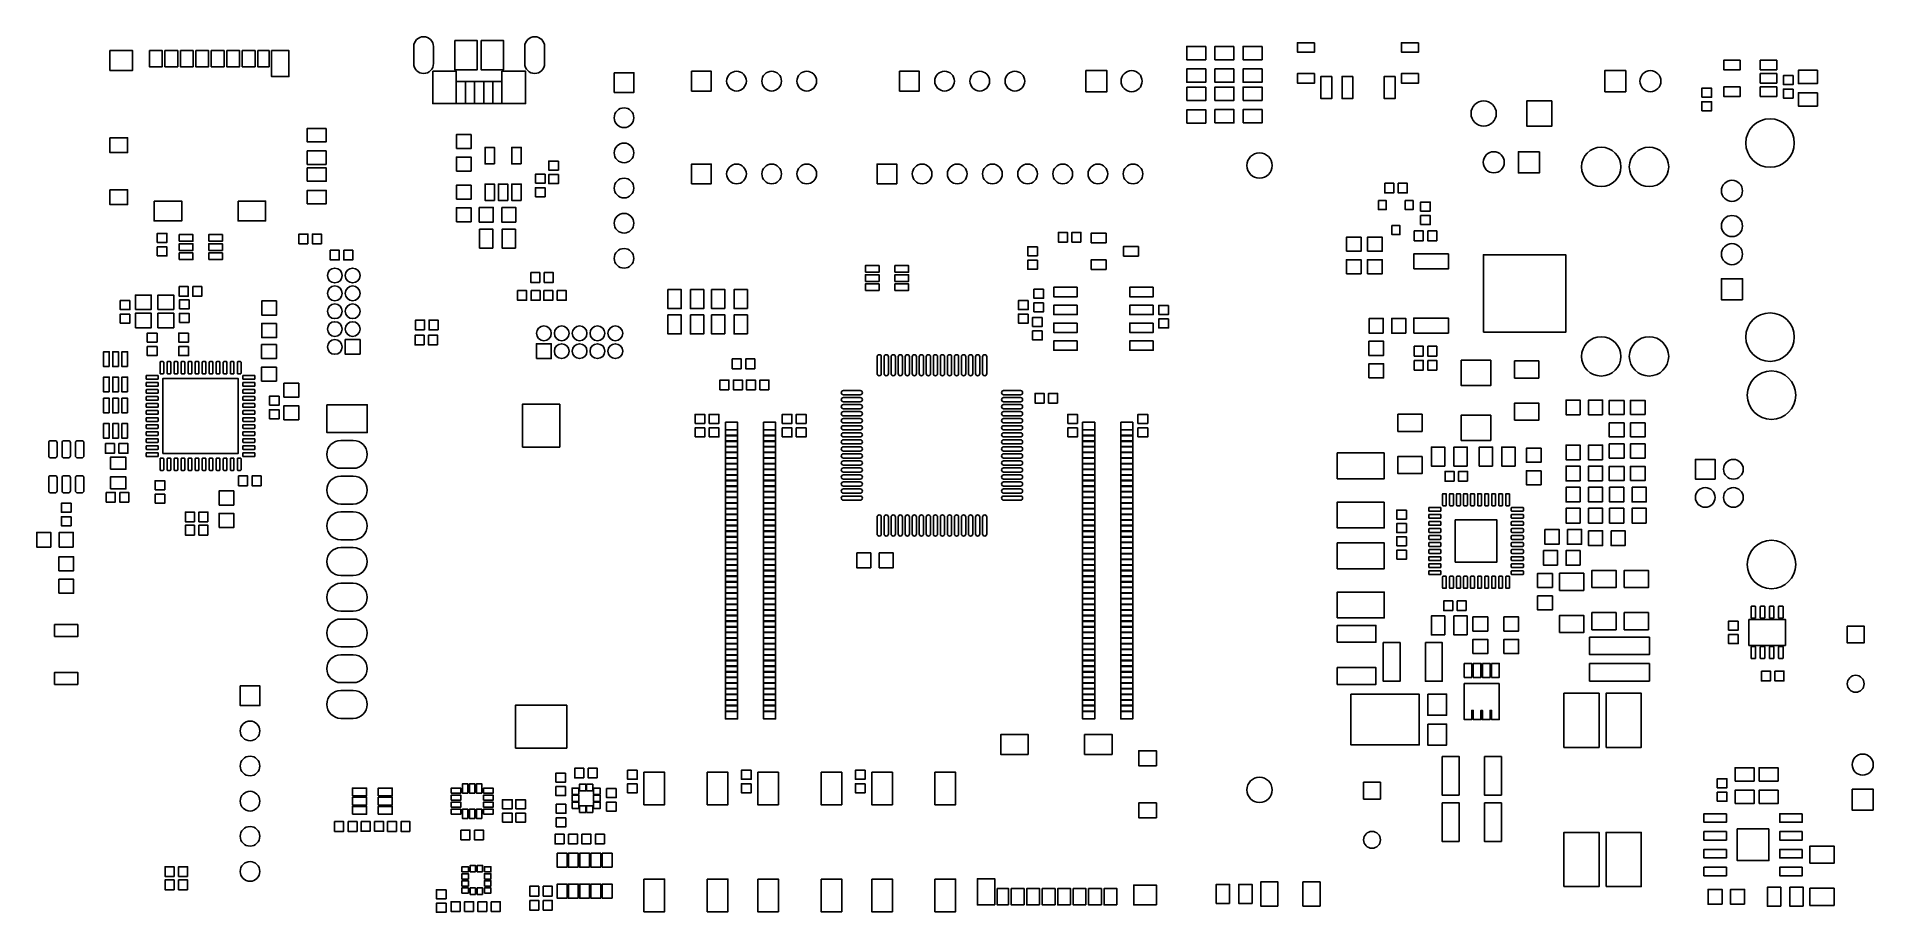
# Model space of a CAD drawing. Extents: x -134 to -4, y 1 to 63.
import ezdxf

# ---------------------------------------------------------------- set-up
doc = ezdxf.new("R2010")
doc.units = 0
doc.layers.add('PIN_SOLDERMASK_TOP', color=85, linetype='CONTINUOUS')

msp = doc.modelspace()

# ---------------------------------------------------------------- linework, layer by layer
at = {"layer": 'PIN_SOLDERMASK_TOP'}
for points in [[(-107.6578, 60.9468), (-107.6578, 62.1548, -1), (-106.2498, 62.1548), (-106.2498, 60.9468, -1)], [(-99.7578, 60.9468), (-99.7578, 62.1548, -1), (-98.3498, 62.1548), (-98.3498, 60.9468, -1)], [(-125.7, 38.9275), (-125.7, 39.7225, -0.415385), (-125.6675, 39.755), (-125.4725, 39.755, -0.415385), (-125.44, 39.7225), (-125.44, 38.9275, -0.415385), (-125.4725, 38.895), (-125.6675, 38.895, -0.415385)], [(-125.2, 38.9275), (-125.2, 39.7225, -0.415385), (-125.1675, 39.755), (-124.9725, 39.755, -0.415385), (-124.94, 39.7225), (-124.94, 38.9275, -0.415385), (-124.9725, 38.895), (-125.1675, 38.895, -0.415385)], [(-124.7, 38.9275), (-124.7, 39.7225, -0.415385), (-124.6675, 39.755), (-124.4725, 39.755, -0.415385), (-124.44, 39.7225), (-124.44, 38.9275, -0.415385), (-124.4725, 38.895), (-124.6675, 38.895, -0.415385)], [(-124.2, 38.9275), (-124.2, 39.7225, -0.415385), (-124.1675, 39.755), (-123.9725, 39.755, -0.415385), (-123.94, 39.7225), (-123.94, 38.9275, -0.415385), (-123.9725, 38.895), (-124.1675, 38.895, -0.415385)], [(-123.7, 38.9275), (-123.7, 39.7225, -0.415385), (-123.6675, 39.755), (-123.4725, 39.755, -0.415385), (-123.44, 39.7225), (-123.44, 38.9275, -0.415385), (-123.4725, 38.895), (-123.6675, 38.895, -0.415385)], [(-123.2, 38.9275), (-123.2, 39.7225, -0.415385), (-123.1675, 39.755), (-122.9725, 39.755, -0.415385), (-122.94, 39.7225), (-122.94, 38.9275, -0.415385), (-122.9725, 38.895), (-123.1675, 38.895, -0.415385)], [(-122.7, 38.9275), (-122.7, 39.7225, -0.415385), (-122.6675, 39.755), (-122.4725, 39.755, -0.415385), (-122.44, 39.7225), (-122.44, 38.9275, -0.415385), (-122.4725, 38.895), (-122.6675, 38.895, -0.415385)], [(-122.2, 38.9275), (-122.2, 39.7225, -0.415385), (-122.1675, 39.755), (-121.9725, 39.755, -0.415385), (-121.94, 39.7225), (-121.94, 38.9275, -0.415385), (-121.9725, 38.895), (-122.1675, 38.895, -0.415385)], [(-121.7, 38.9275), (-121.7, 39.7225, -0.415385), (-121.6675, 39.755), (-121.4725, 39.755, -0.415385), (-121.44, 39.7225), (-121.44, 38.9275, -0.415385), (-121.4725, 38.895), (-121.6675, 38.895, -0.415385)], [(-121.2, 38.9275), (-121.2, 39.7225, -0.415385), (-121.1675, 39.755), (-120.9725, 39.755, -0.415385), (-120.94, 39.7225), (-120.94, 38.9275, -0.415385), (-120.9725, 38.895), (-121.1675, 38.895, -0.415385)], [(-120.7, 38.9275), (-120.7, 39.7225, -0.415385), (-120.6675, 39.755), (-120.4725, 39.755, -0.415385), (-120.44, 39.7225), (-120.44, 38.9275, -0.415385), (-120.4725, 38.895), (-120.6675, 38.895, -0.415385)], [(-120.2, 38.9275), (-120.2, 39.7225, -0.415385), (-120.1675, 39.755), (-119.9725, 39.755, -0.415385), (-119.94, 39.7225), (-119.94, 38.9275, -0.415385), (-119.9725, 38.895), (-120.1675, 38.895, -0.415385)], [(-74.7, 38.9), (-74.7, 40.1, -1), (-74.4, 40.1), (-74.4, 38.9, -1)], [(-74.2, 38.9), (-74.2, 40.1, -1), (-73.9, 40.1), (-73.9, 38.9, -1)], [(-73.7, 38.9), (-73.7, 40.1, -1), (-73.4, 40.1), (-73.4, 38.9, -1)], [(-73.2, 38.9), (-73.2, 40.1, -1), (-72.9, 40.1), (-72.9, 38.9, -1)], [(-72.7, 38.9), (-72.7, 40.1, -1), (-72.4, 40.1), (-72.4, 38.9, -1)], [(-72.2, 38.9), (-72.2, 40.1, -1), (-71.9, 40.1), (-71.9, 38.9, -1)], [(-71.7, 38.9), (-71.7, 40.1, -1), (-71.4, 40.1), (-71.4, 38.9, -1)], [(-71.2, 38.9), (-71.2, 40.1, -1), (-70.9, 40.1), (-70.9, 38.9, -1)], [(-70.7, 38.9), (-70.7, 40.1, -1), (-70.4, 40.1), (-70.4, 38.9, -1)], [(-70.2, 38.9), (-70.2, 40.1, -1), (-69.9, 40.1), (-69.9, 38.9, -1)], [(-69.7, 38.9), (-69.7, 40.1, -1), (-69.4, 40.1), (-69.4, 38.9, -1)], [(-69.2, 38.9), (-69.2, 40.1, -1), (-68.9, 40.1), (-68.9, 38.9, -1)], [(-68.7, 38.9), (-68.7, 40.1, -1), (-68.4, 40.1), (-68.4, 38.9, -1)], [(-68.2, 38.9), (-68.2, 40.1, -1), (-67.9, 40.1), (-67.9, 38.9, -1)], [(-67.7, 38.9), (-67.7, 40.1, -1), (-67.4, 40.1), (-67.4, 38.9, -1)], [(-67.2, 38.9), (-67.2, 40.1, -1), (-66.9, 40.1), (-66.9, 38.9, -1)], [(-125.8575, 38.51), (-126.6525, 38.51, -0.415385), (-126.685, 38.5425), (-126.685, 38.7375, -0.415385), (-126.6525, 38.77), (-125.8575, 38.77, -0.415385), (-125.825, 38.7375), (-125.825, 38.5425, -0.415385)], [(-125.8575, 38.01), (-126.6525, 38.01, -0.415385), (-126.685, 38.0425), (-126.685, 38.2375, -0.415385), (-126.6525, 38.27), (-125.8575, 38.27, -0.415385), (-125.825, 38.2375), (-125.825, 38.0425, -0.415385)], [(-118.9875, 38.51), (-119.7825, 38.51, -0.415385), (-119.815, 38.5425), (-119.815, 38.7375, -0.415385), (-119.7825, 38.77), (-118.9875, 38.77, -0.415385), (-118.955, 38.7375), (-118.955, 38.5425, -0.415385)], [(-118.9875, 38.01), (-119.7825, 38.01, -0.415385), (-119.815, 38.0425), (-119.815, 38.2375, -0.415385), (-119.7825, 38.27), (-118.9875, 38.27, -0.415385), (-118.955, 38.2375), (-118.955, 38.0425, -0.415385)], [(-125.8575, 37.51), (-126.6525, 37.51, -0.415385), (-126.685, 37.5425), (-126.685, 37.7375, -0.415385), (-126.6525, 37.77), (-125.8575, 37.77, -0.415385), (-125.825, 37.7375), (-125.825, 37.5425, -0.415385)], [(-125.8575, 37.01), (-126.6525, 37.01, -0.415385), (-126.685, 37.0425), (-126.685, 37.2375, -0.415385), (-126.6525, 37.27), (-125.8575, 37.27, -0.415385), (-125.825, 37.2375), (-125.825, 37.0425, -0.415385)], [(-125.8575, 36.51), (-126.6525, 36.51, -0.415385), (-126.685, 36.5425), (-126.685, 36.7375, -0.415385), (-126.6525, 36.77), (-125.8575, 36.77, -0.415385), (-125.825, 36.7375), (-125.825, 36.5425, -0.415385)], [(-118.9875, 37.51), (-119.7825, 37.51, -0.415385), (-119.815, 37.5425), (-119.815, 37.7375, -0.415385), (-119.7825, 37.77), (-118.9875, 37.77, -0.415385), (-118.955, 37.7375), (-118.955, 37.5425, -0.415385)], [(-118.9875, 37.01), (-119.7825, 37.01, -0.415385), (-119.815, 37.0425), (-119.815, 37.2375, -0.415385), (-119.7825, 37.27), (-118.9875, 37.27, -0.415385), (-118.955, 37.2375), (-118.955, 37.0425, -0.415385)], [(-118.9875, 36.51), (-119.7825, 36.51, -0.415385), (-119.815, 36.5425), (-119.815, 36.7375, -0.415385), (-119.7825, 36.77), (-118.9875, 36.77, -0.415385), (-118.955, 36.7375), (-118.955, 36.5425, -0.415385)], [(-75.9, 37.4), (-77.1, 37.4, -1), (-77.1, 37.7), (-75.9, 37.7, -1)], [(-75.9, 36.9), (-77.1, 36.9, -1), (-77.1, 37.2), (-75.9, 37.2, -1)], [(-75.9, 36.4), (-77.1, 36.4, -1), (-77.1, 36.7), (-75.9, 36.7, -1)], [(-64.5, 37.4), (-65.7, 37.4, -1), (-65.7, 37.7), (-64.5, 37.7, -1)], [(-64.5, 36.9), (-65.7, 36.9, -1), (-65.7, 37.2), (-64.5, 37.2, -1)], [(-64.5, 36.4), (-65.7, 36.4, -1), (-65.7, 36.7), (-64.5, 36.7, -1)], [(-125.8575, 36.01), (-126.6525, 36.01, -0.415385), (-126.685, 36.0425), (-126.685, 36.2375, -0.415385), (-126.6525, 36.27), (-125.8575, 36.27, -0.415385), (-125.825, 36.2375), (-125.825, 36.0425, -0.415385)], [(-125.8575, 35.51), (-126.6525, 35.51, -0.415385), (-126.685, 35.5425), (-126.685, 35.7375, -0.415385), (-126.6525, 35.77), (-125.8575, 35.77, -0.415385), (-125.825, 35.7375), (-125.825, 35.5425, -0.415385)], [(-125.8575, 35.01), (-126.6525, 35.01, -0.415385), (-126.685, 35.0425), (-126.685, 35.2375, -0.415385), (-126.6525, 35.27), (-125.8575, 35.27, -0.415385), (-125.825, 35.2375), (-125.825, 35.0425, -0.415385)], [(-118.9875, 36.01), (-119.7825, 36.01, -0.415385), (-119.815, 36.0425), (-119.815, 36.2375, -0.415385), (-119.7825, 36.27), (-118.9875, 36.27, -0.415385), (-118.955, 36.2375), (-118.955, 36.0425, -0.415385)], [(-118.9875, 35.51), (-119.7825, 35.51, -0.415385), (-119.815, 35.5425), (-119.815, 35.7375, -0.415385), (-119.7825, 35.77), (-118.9875, 35.77, -0.415385), (-118.955, 35.7375), (-118.955, 35.5425, -0.415385)], [(-118.9875, 35.01), (-119.7825, 35.01, -0.415385), (-119.815, 35.0425), (-119.815, 35.2375, -0.415385), (-119.7825, 35.27), (-118.9875, 35.27, -0.415385), (-118.955, 35.2375), (-118.955, 35.0425, -0.415385)], [(-75.9, 35.9), (-77.1, 35.9, -1), (-77.1, 36.2), (-75.9, 36.2, -1)], [(-75.9, 35.4), (-77.1, 35.4, -1), (-77.1, 35.7), (-75.9, 35.7, -1)], [(-64.5, 35.9), (-65.7, 35.9, -1), (-65.7, 36.2), (-64.5, 36.2, -1)], [(-64.5, 35.4), (-65.7, 35.4, -1), (-65.7, 35.7), (-64.5, 35.7, -1)], [(-133.62, 33.065), (-133.62, 33.985, -0.414667), (-133.47, 34.135), (-133.17, 34.135, -0.414667), (-133.02, 33.985), (-133.02, 33.065, -0.414667), (-133.17, 32.915), (-133.47, 32.915, -0.414667)], [(-132.67, 33.065), (-132.67, 33.985, -0.414667), (-132.52, 34.135), (-132.22, 34.135, -0.414667), (-132.07, 33.985), (-132.07, 33.065, -0.414667), (-132.22, 32.915), (-132.52, 32.915, -0.414667)], [(-131.72, 33.065), (-131.72, 33.985, -0.414667), (-131.57, 34.135), (-131.27, 34.135, -0.414667), (-131.12, 33.985), (-131.12, 33.065, -0.414667), (-131.27, 32.915), (-131.57, 32.915, -0.414667)], [(-125.8575, 34.51), (-126.6525, 34.51, -0.415385), (-126.685, 34.5425), (-126.685, 34.7375, -0.415385), (-126.6525, 34.77), (-125.8575, 34.77, -0.415385), (-125.825, 34.7375), (-125.825, 34.5425, -0.415385)], [(-125.8575, 34.01), (-126.6525, 34.01, -0.415385), (-126.685, 34.0425), (-126.685, 34.2375, -0.415385), (-126.6525, 34.27), (-125.8575, 34.27, -0.415385), (-125.825, 34.2375), (-125.825, 34.0425, -0.415385)], [(-118.9875, 34.51), (-119.7825, 34.51, -0.415385), (-119.815, 34.5425), (-119.815, 34.7375, -0.415385), (-119.7825, 34.77), (-118.9875, 34.77, -0.415385), (-118.955, 34.7375), (-118.955, 34.5425, -0.415385)], [(-118.9875, 34.01), (-119.7825, 34.01, -0.415385), (-119.815, 34.0425), (-119.815, 34.2375, -0.415385), (-119.7825, 34.27), (-118.9875, 34.27, -0.415385), (-118.955, 34.2375), (-118.955, 34.0425, -0.415385)], [(-111.9555, 32.1694), (-112.8445, 32.1694, -1), (-112.8445, 34.1506), (-111.9555, 34.1506, -1)], [(-75.9, 34.9), (-77.1, 34.9, -1), (-77.1, 35.2), (-75.9, 35.2, -1)], [(-75.9, 34.4), (-77.1, 34.4, -1), (-77.1, 34.7), (-75.9, 34.7, -1)], [(-75.9, 33.9), (-77.1, 33.9, -1), (-77.1, 34.2), (-75.9, 34.2, -1)], [(-64.5, 34.9), (-65.7, 34.9, -1), (-65.7, 35.2), (-64.5, 35.2, -1)], [(-64.5, 34.4), (-65.7, 34.4, -1), (-65.7, 34.7), (-64.5, 34.7, -1)], [(-64.5, 33.9), (-65.7, 33.9, -1), (-65.7, 34.2), (-64.5, 34.2, -1)], [(-125.8575, 33.51), (-126.6525, 33.51, -0.415385), (-126.685, 33.5425), (-126.685, 33.7375, -0.415385), (-126.6525, 33.77), (-125.8575, 33.77, -0.415385), (-125.825, 33.7375), (-125.825, 33.5425, -0.415385)], [(-125.8575, 33.01), (-126.6525, 33.01, -0.415385), (-126.685, 33.0425), (-126.685, 33.2375, -0.415385), (-126.6525, 33.27), (-125.8575, 33.27, -0.415385), (-125.825, 33.2375), (-125.825, 33.0425, -0.415385)], [(-125.7, 32.0575), (-125.7, 32.8525, -0.415385), (-125.6675, 32.885), (-125.4725, 32.885, -0.415385), (-125.44, 32.8525), (-125.44, 32.0575, -0.415385), (-125.4725, 32.025), (-125.6675, 32.025, -0.415385)], [(-125.2, 32.0575), (-125.2, 32.8525, -0.415385), (-125.1675, 32.885), (-124.9725, 32.885, -0.415385), (-124.94, 32.8525), (-124.94, 32.0575, -0.415385), (-124.9725, 32.025), (-125.1675, 32.025, -0.415385)], [(-124.7, 32.0575), (-124.7, 32.8525, -0.415385), (-124.6675, 32.885), (-124.4725, 32.885, -0.415385), (-124.44, 32.8525), (-124.44, 32.0575, -0.415385), (-124.4725, 32.025), (-124.6675, 32.025, -0.415385)], [(-124.2, 32.0575), (-124.2, 32.8525, -0.415385), (-124.1675, 32.885), (-123.9725, 32.885, -0.415385), (-123.94, 32.8525), (-123.94, 32.0575, -0.415385), (-123.9725, 32.025), (-124.1675, 32.025, -0.415385)], [(-123.7, 32.0575), (-123.7, 32.8525, -0.415385), (-123.6675, 32.885), (-123.4725, 32.885, -0.415385), (-123.44, 32.8525), (-123.44, 32.0575, -0.415385), (-123.4725, 32.025), (-123.6675, 32.025, -0.415385)], [(-123.2, 32.0575), (-123.2, 32.8525, -0.415385), (-123.1675, 32.885), (-122.9725, 32.885, -0.415385), (-122.94, 32.8525), (-122.94, 32.0575, -0.415385), (-122.9725, 32.025), (-123.1675, 32.025, -0.415385)], [(-122.7, 32.0575), (-122.7, 32.8525, -0.415385), (-122.6675, 32.885), (-122.4725, 32.885, -0.415385), (-122.44, 32.8525), (-122.44, 32.0575, -0.415385), (-122.4725, 32.025), (-122.6675, 32.025, -0.415385)], [(-122.2, 32.0575), (-122.2, 32.8525, -0.415385), (-122.1675, 32.885), (-121.9725, 32.885, -0.415385), (-121.94, 32.8525), (-121.94, 32.0575, -0.415385), (-121.9725, 32.025), (-122.1675, 32.025, -0.415385)], [(-121.7, 32.0575), (-121.7, 32.8525, -0.415385), (-121.6675, 32.885), (-121.4725, 32.885, -0.415385), (-121.44, 32.8525), (-121.44, 32.0575, -0.415385), (-121.4725, 32.025), (-121.6675, 32.025, -0.415385)], [(-121.2, 32.0575), (-121.2, 32.8525, -0.415385), (-121.1675, 32.885), (-120.9725, 32.885, -0.415385), (-120.94, 32.8525), (-120.94, 32.0575, -0.415385), (-120.9725, 32.025), (-121.1675, 32.025, -0.415385)], [(-120.7, 32.0575), (-120.7, 32.8525, -0.415385), (-120.6675, 32.885), (-120.4725, 32.885, -0.415385), (-120.44, 32.8525), (-120.44, 32.0575, -0.415385), (-120.4725, 32.025), (-120.6675, 32.025, -0.415385)], [(-120.2, 32.0575), (-120.2, 32.8525, -0.415385), (-120.1675, 32.885), (-119.9725, 32.885, -0.415385), (-119.94, 32.8525), (-119.94, 32.0575, -0.415385), (-119.9725, 32.025), (-120.1675, 32.025, -0.415385)], [(-118.9875, 33.51), (-119.7825, 33.51, -0.415385), (-119.815, 33.5425), (-119.815, 33.7375, -0.415385), (-119.7825, 33.77), (-118.9875, 33.77, -0.415385), (-118.955, 33.7375), (-118.955, 33.5425, -0.415385)], [(-118.9875, 33.01), (-119.7825, 33.01, -0.415385), (-119.815, 33.0425), (-119.815, 33.2375, -0.415385), (-119.7825, 33.27), (-118.9875, 33.27, -0.415385), (-118.955, 33.2375), (-118.955, 33.0425, -0.415385)], [(-75.9, 33.4), (-77.1, 33.4, -1), (-77.1, 33.7), (-75.9, 33.7, -1)], [(-75.9, 32.9), (-77.1, 32.9, -1), (-77.1, 33.2), (-75.9, 33.2, -1)], [(-75.9, 32.4), (-77.1, 32.4, -1), (-77.1, 32.7), (-75.9, 32.7, -1)], [(-64.5, 33.4), (-65.7, 33.4, -1), (-65.7, 33.7), (-64.5, 33.7, -1)], [(-64.5, 32.9), (-65.7, 32.9, -1), (-65.7, 33.2), (-64.5, 33.2, -1)], [(-64.5, 32.4), (-65.7, 32.4, -1), (-65.7, 32.7), (-64.5, 32.7, -1)], [(-133.62, 30.575), (-133.62, 31.495, -0.414667), (-133.47, 31.645), (-133.17, 31.645, -0.414667), (-133.02, 31.495), (-133.02, 30.575, -0.414667), (-133.17, 30.425), (-133.47, 30.425, -0.414667)], [(-132.67, 30.575), (-132.67, 31.495, -0.414667), (-132.52, 31.645), (-132.22, 31.645, -0.414667), (-132.07, 31.495), (-132.07, 30.575, -0.414667), (-132.22, 30.425), (-132.52, 30.425, -0.414667)], [(-131.72, 30.575), (-131.72, 31.495, -0.414667), (-131.57, 31.645), (-131.27, 31.645, -0.414667), (-131.12, 31.495), (-131.12, 30.575, -0.414667), (-131.27, 30.425), (-131.57, 30.425, -0.414667)], [(-111.9555, 29.6294), (-112.8445, 29.6294, -1), (-112.8445, 31.6106), (-111.9555, 31.6106, -1)], [(-75.9, 31.9), (-77.1, 31.9, -1), (-77.1, 32.2), (-75.9, 32.2, -1)], [(-75.9, 31.4), (-77.1, 31.4, -1), (-77.1, 31.7), (-75.9, 31.7, -1)], [(-64.5, 31.9), (-65.7, 31.9, -1), (-65.7, 32.2), (-64.5, 32.2, -1)], [(-64.5, 31.4), (-65.7, 31.4, -1), (-65.7, 31.7), (-64.5, 31.7, -1)], [(-75.9, 30.9), (-77.1, 30.9, -1), (-77.1, 31.2), (-75.9, 31.2, -1)], [(-75.9, 30.4), (-77.1, 30.4, -1), (-77.1, 30.7), (-75.9, 30.7, -1)], [(-75.9, 29.9), (-77.1, 29.9, -1), (-77.1, 30.2), (-75.9, 30.2, -1)], [(-64.5, 30.9), (-65.7, 30.9, -1), (-65.7, 31.2), (-64.5, 31.2, -1)], [(-64.5, 30.4), (-65.7, 30.4, -1), (-65.7, 30.7), (-64.5, 30.7, -1)], [(-64.5, 29.9), (-65.7, 29.9, -1), (-65.7, 30.2), (-64.5, 30.2, -1)], [(-34.485, 29.5388), (-34.485, 30.3312, -0.413332), (-34.4513, 30.365), (-34.2487, 30.365, -0.413332), (-34.215, 30.3312), (-34.215, 29.5388, -0.413332), (-34.2487, 29.505), (-34.4513, 29.505, -0.413332)], [(-33.985, 29.5388), (-33.985, 30.3312, -0.413332), (-33.9513, 30.365), (-33.7487, 30.365, -0.413332), (-33.715, 30.3312), (-33.715, 29.5388, -0.413332), (-33.7487, 29.505), (-33.9513, 29.505, -0.413332)], [(-33.485, 29.5388), (-33.485, 30.3312, -0.413332), (-33.4513, 30.365), (-33.2487, 30.365, -0.413332), (-33.215, 30.3312), (-33.215, 29.5388, -0.413332), (-33.2487, 29.505), (-33.4513, 29.505, -0.413332)], [(-32.985, 29.5388), (-32.985, 30.3312, -0.413332), (-32.9513, 30.365), (-32.7487, 30.365, -0.413332), (-32.715, 30.3312), (-32.715, 29.5388, -0.413332), (-32.7487, 29.505), (-32.9513, 29.505, -0.413332)], [(-32.485, 29.5388), (-32.485, 30.3312, -0.413332), (-32.4513, 30.365), (-32.2487, 30.365, -0.413332), (-32.215, 30.3312), (-32.215, 29.5388, -0.413332), (-32.2487, 29.505), (-32.4513, 29.505, -0.413332)], [(-31.985, 29.5388), (-31.985, 30.3312, -0.413332), (-31.9513, 30.365), (-31.7487, 30.365, -0.413332), (-31.715, 30.3312), (-31.715, 29.5388, -0.413332), (-31.7487, 29.505), (-31.9513, 29.505, -0.413332)], [(-31.485, 29.5388), (-31.485, 30.3312, -0.413332), (-31.4513, 30.365), (-31.2487, 30.365, -0.413332), (-31.215, 30.3312), (-31.215, 29.5388, -0.413332), (-31.2487, 29.505), (-31.4513, 29.505, -0.413332)], [(-30.985, 29.5388), (-30.985, 30.3312, -0.413332), (-30.9513, 30.365), (-30.7487, 30.365, -0.413332), (-30.715, 30.3312), (-30.715, 29.5388, -0.413332), (-30.7487, 29.505), (-30.9513, 29.505, -0.413332)], [(-30.485, 29.5388), (-30.485, 30.3312, -0.413332), (-30.4513, 30.365), (-30.2487, 30.365, -0.413332), (-30.215, 30.3312), (-30.215, 29.5388, -0.413332), (-30.2487, 29.505), (-30.4513, 29.505, -0.413332)], [(-29.985, 29.5388), (-29.985, 30.3312, -0.413332), (-29.9513, 30.365), (-29.7487, 30.365, -0.413332), (-29.715, 30.3312), (-29.715, 29.5388, -0.413332), (-29.7487, 29.505), (-29.9513, 29.505, -0.413332)], [(-111.9555, 27.0894), (-112.8445, 27.0894, -1), (-112.8445, 29.0706), (-111.9555, 29.0706, -1)], [(-74.7, 27.5), (-74.7, 28.7, -1), (-74.4, 28.7), (-74.4, 27.5, -1)], [(-74.2, 27.5), (-74.2, 28.7, -1), (-73.9, 28.7), (-73.9, 27.5, -1)], [(-73.7, 27.5), (-73.7, 28.7, -1), (-73.4, 28.7), (-73.4, 27.5, -1)], [(-73.2, 27.5), (-73.2, 28.7, -1), (-72.9, 28.7), (-72.9, 27.5, -1)], [(-72.7, 27.5), (-72.7, 28.7, -1), (-72.4, 28.7), (-72.4, 27.5, -1)], [(-72.2, 27.5), (-72.2, 28.7, -1), (-71.9, 28.7), (-71.9, 27.5, -1)], [(-71.7, 27.5), (-71.7, 28.7, -1), (-71.4, 28.7), (-71.4, 27.5, -1)], [(-71.2, 27.5), (-71.2, 28.7, -1), (-70.9, 28.7), (-70.9, 27.5, -1)], [(-70.7, 27.5), (-70.7, 28.7, -1), (-70.4, 28.7), (-70.4, 27.5, -1)], [(-70.2, 27.5), (-70.2, 28.7, -1), (-69.9, 28.7), (-69.9, 27.5, -1)], [(-69.7, 27.5), (-69.7, 28.7, -1), (-69.4, 28.7), (-69.4, 27.5, -1)], [(-69.2, 27.5), (-69.2, 28.7, -1), (-68.9, 28.7), (-68.9, 27.5, -1)], [(-68.7, 27.5), (-68.7, 28.7, -1), (-68.4, 28.7), (-68.4, 27.5, -1)], [(-68.2, 27.5), (-68.2, 28.7, -1), (-67.9, 28.7), (-67.9, 27.5, -1)], [(-67.7, 27.5), (-67.7, 28.7, -1), (-67.4, 28.7), (-67.4, 27.5, -1)], [(-67.2, 27.5), (-67.2, 28.7, -1), (-66.9, 28.7), (-66.9, 27.5, -1)], [(-34.6388, 29.115), (-35.4312, 29.115, -0.413332), (-35.465, 29.1487), (-35.465, 29.3513, -0.413332), (-35.4312, 29.385), (-34.6388, 29.385, -0.413332), (-34.605, 29.3513), (-34.605, 29.1487, -0.413332)], [(-34.6388, 28.615), (-35.4312, 28.615, -0.413332), (-35.465, 28.6487), (-35.465, 28.8513, -0.413332), (-35.4312, 28.885), (-34.6388, 28.885, -0.413332), (-34.605, 28.8513), (-34.605, 28.6487, -0.413332)], [(-28.7688, 29.115), (-29.5612, 29.115, -0.413332), (-29.595, 29.1487), (-29.595, 29.3513, -0.413332), (-29.5612, 29.385), (-28.7688, 29.385, -0.413332), (-28.735, 29.3513), (-28.735, 29.1487, -0.413332)], [(-28.7688, 28.615), (-29.5612, 28.615, -0.413332), (-29.595, 28.6487), (-29.595, 28.8513, -0.413332), (-29.5612, 28.885), (-28.7688, 28.885, -0.413332), (-28.735, 28.8513), (-28.735, 28.6487, -0.413332)], [(-34.6388, 28.115), (-35.4312, 28.115, -0.413332), (-35.465, 28.1487), (-35.465, 28.3513, -0.413332), (-35.4312, 28.385), (-34.6388, 28.385, -0.413332), (-34.605, 28.3513), (-34.605, 28.1487, -0.413332)], [(-34.6388, 27.615), (-35.4312, 27.615, -0.413332), (-35.465, 27.6487), (-35.465, 27.8513, -0.413332), (-35.4312, 27.885), (-34.6388, 27.885, -0.413332), (-34.605, 27.8513), (-34.605, 27.6487, -0.413332)], [(-28.7688, 28.115), (-29.5612, 28.115, -0.413332), (-29.595, 28.1487), (-29.595, 28.3513, -0.413332), (-29.5612, 28.385), (-28.7688, 28.385, -0.413332), (-28.735, 28.3513), (-28.735, 28.1487, -0.413332)], [(-28.7688, 27.615), (-29.5612, 27.615, -0.413332), (-29.595, 27.6487), (-29.595, 27.8513, -0.413332), (-29.5612, 27.885), (-28.7688, 27.885, -0.413332), (-28.735, 27.8513), (-28.735, 27.6487, -0.413332)], [(-111.9555, 24.5494), (-112.8445, 24.5494, -1), (-112.8445, 26.5306), (-111.9555, 26.5306, -1)], [(-34.6388, 27.115), (-35.4312, 27.115, -0.413332), (-35.465, 27.1487), (-35.465, 27.3513, -0.413332), (-35.4312, 27.385), (-34.6388, 27.385, -0.413332), (-34.605, 27.3513), (-34.605, 27.1487, -0.413332)], [(-34.6388, 26.615), (-35.4312, 26.615, -0.413332), (-35.465, 26.6487), (-35.465, 26.8513, -0.413332), (-35.4312, 26.885), (-34.6388, 26.885, -0.413332), (-34.605, 26.8513), (-34.605, 26.6487, -0.413332)], [(-34.6388, 26.115), (-35.4312, 26.115, -0.413332), (-35.465, 26.1487), (-35.465, 26.3513, -0.413332), (-35.4312, 26.385), (-34.6388, 26.385, -0.413332), (-34.605, 26.3513), (-34.605, 26.1487, -0.413332)], [(-28.7688, 27.115), (-29.5612, 27.115, -0.413332), (-29.595, 27.1487), (-29.595, 27.3513, -0.413332), (-29.5612, 27.385), (-28.7688, 27.385, -0.413332), (-28.735, 27.3513), (-28.735, 27.1487, -0.413332)], [(-28.7688, 26.615), (-29.5612, 26.615, -0.413332), (-29.595, 26.6487), (-29.595, 26.8513, -0.413332), (-29.5612, 26.885), (-28.7688, 26.885, -0.413332), (-28.735, 26.8513), (-28.735, 26.6487, -0.413332)], [(-28.7688, 26.115), (-29.5612, 26.115, -0.413332), (-29.595, 26.1487), (-29.595, 26.3513, -0.413332), (-29.5612, 26.385), (-28.7688, 26.385, -0.413332), (-28.735, 26.3513), (-28.735, 26.1487, -0.413332)], [(-34.6388, 25.615), (-35.4312, 25.615, -0.413332), (-35.465, 25.6487), (-35.465, 25.8513, -0.413332), (-35.4312, 25.885), (-34.6388, 25.885, -0.413332), (-34.605, 25.8513), (-34.605, 25.6487, -0.413332)], [(-34.6388, 25.115), (-35.4312, 25.115, -0.413332), (-35.465, 25.1487), (-35.465, 25.3513, -0.413332), (-35.4312, 25.385), (-34.6388, 25.385, -0.413332), (-34.605, 25.3513), (-34.605, 25.1487, -0.413332)], [(-34.6388, 24.615), (-35.4312, 24.615, -0.413332), (-35.465, 24.6487), (-35.465, 24.8513, -0.413332), (-35.4312, 24.885), (-34.6388, 24.885, -0.413332), (-34.605, 24.8513), (-34.605, 24.6487, -0.413332)], [(-28.7688, 25.615), (-29.5612, 25.615, -0.413332), (-29.595, 25.6487), (-29.595, 25.8513, -0.413332), (-29.5612, 25.885), (-28.7688, 25.885, -0.413332), (-28.735, 25.8513), (-28.735, 25.6487, -0.413332)], [(-28.7688, 25.115), (-29.5612, 25.115, -0.413332), (-29.595, 25.1487), (-29.595, 25.3513, -0.413332), (-29.5612, 25.385), (-28.7688, 25.385, -0.413332), (-28.735, 25.3513), (-28.735, 25.1487, -0.413332)], [(-28.7688, 24.615), (-29.5612, 24.615, -0.413332), (-29.595, 24.6487), (-29.595, 24.8513, -0.413332), (-29.5612, 24.885), (-28.7688, 24.885, -0.413332), (-28.735, 24.8513), (-28.735, 24.6487, -0.413332)], [(-111.9555, 22.0094), (-112.8445, 22.0094, -1), (-112.8445, 23.9906), (-111.9555, 23.9906, -1)], [(-34.485, 23.6688), (-34.485, 24.4612, -0.413332), (-34.4513, 24.495), (-34.2487, 24.495, -0.413332), (-34.215, 24.4612), (-34.215, 23.6688, -0.413332), (-34.2487, 23.635), (-34.4513, 23.635, -0.413332)], [(-33.985, 23.6688), (-33.985, 24.4612, -0.413332), (-33.9513, 24.495), (-33.7487, 24.495, -0.413332), (-33.715, 24.4612), (-33.715, 23.6688, -0.413332), (-33.7487, 23.635), (-33.9513, 23.635, -0.413332)], [(-33.485, 23.6688), (-33.485, 24.4612, -0.413332), (-33.4513, 24.495), (-33.2487, 24.495, -0.413332), (-33.215, 24.4612), (-33.215, 23.6688, -0.413332), (-33.2487, 23.635), (-33.4513, 23.635, -0.413332)], [(-32.985, 23.6688), (-32.985, 24.4612, -0.413332), (-32.9513, 24.495), (-32.7487, 24.495, -0.413332), (-32.715, 24.4612), (-32.715, 23.6688, -0.413332), (-32.7487, 23.635), (-32.9513, 23.635, -0.413332)], [(-32.485, 23.6688), (-32.485, 24.4612, -0.413332), (-32.4513, 24.495), (-32.2487, 24.495, -0.413332), (-32.215, 24.4612), (-32.215, 23.6688, -0.413332), (-32.2487, 23.635), (-32.4513, 23.635, -0.413332)], [(-31.985, 23.6688), (-31.985, 24.4612, -0.413332), (-31.9513, 24.495), (-31.7487, 24.495, -0.413332), (-31.715, 24.4612), (-31.715, 23.6688, -0.413332), (-31.7487, 23.635), (-31.9513, 23.635, -0.413332)], [(-31.485, 23.6688), (-31.485, 24.4612, -0.413332), (-31.4513, 24.495), (-31.2487, 24.495, -0.413332), (-31.215, 24.4612), (-31.215, 23.6688, -0.413332), (-31.2487, 23.635), (-31.4513, 23.635, -0.413332)], [(-30.985, 23.6688), (-30.985, 24.4612, -0.413332), (-30.9513, 24.495), (-30.7487, 24.495, -0.413332), (-30.715, 24.4612), (-30.715, 23.6688, -0.413332), (-30.7487, 23.635), (-30.9513, 23.635, -0.413332)], [(-30.485, 23.6688), (-30.485, 24.4612, -0.413332), (-30.4513, 24.495), (-30.2487, 24.495, -0.413332), (-30.215, 24.4612), (-30.215, 23.6688, -0.413332), (-30.2487, 23.635), (-30.4513, 23.635, -0.413332)], [(-29.985, 23.6688), (-29.985, 24.4612, -0.413332), (-29.9513, 24.495), (-29.7487, 24.495, -0.413332), (-29.715, 24.4612), (-29.715, 23.6688, -0.413332), (-29.7487, 23.635), (-29.9513, 23.635, -0.413332)], [(-12.535, 21.545), (-12.535, 22.325, -0.415), (-12.495, 22.365), (-12.255, 22.365, -0.415), (-12.215, 22.325), (-12.215, 21.545, -0.415), (-12.255, 21.505), (-12.495, 21.505, -0.415)], [(-11.885, 21.545), (-11.885, 22.325, -0.415), (-11.845, 22.365), (-11.605, 22.365, -0.415), (-11.565, 22.325), (-11.565, 21.545, -0.415), (-11.605, 21.505), (-11.845, 21.505, -0.415)], [(-11.235, 21.545), (-11.235, 22.325, -0.415), (-11.195, 22.365), (-10.955, 22.365, -0.415), (-10.915, 22.325), (-10.915, 21.545, -0.415), (-10.955, 21.505), (-11.195, 21.505, -0.415)], [(-10.585, 21.545), (-10.585, 22.325, -0.415), (-10.545, 22.365), (-10.305, 22.365, -0.415), (-10.265, 22.325), (-10.265, 21.545, -0.415), (-10.305, 21.505), (-10.545, 21.505, -0.415)], [(-111.9555, 19.4694), (-112.8445, 19.4694, -1), (-112.8445, 21.4506), (-111.9555, 21.4506, -1)], [(-111.9555, 16.9294), (-112.8445, 16.9294, -1), (-112.8445, 18.9106), (-111.9555, 18.9106, -1)], [(-12.535, 18.675), (-12.535, 19.455, -0.415), (-12.495, 19.495), (-12.255, 19.495, -0.415), (-12.215, 19.455), (-12.215, 18.675, -0.415), (-12.255, 18.635), (-12.495, 18.635, -0.415)], [(-11.885, 18.675), (-11.885, 19.455, -0.415), (-11.845, 19.495), (-11.605, 19.495, -0.415), (-11.565, 19.455), (-11.565, 18.675, -0.415), (-11.605, 18.635), (-11.845, 18.635, -0.415)], [(-11.235, 18.675), (-11.235, 19.455, -0.415), (-11.195, 19.495), (-10.955, 19.495, -0.415), (-10.915, 19.455), (-10.915, 18.675, -0.415), (-10.955, 18.635), (-11.195, 18.635, -0.415)], [(-10.585, 18.675), (-10.585, 19.455, -0.415), (-10.545, 19.495), (-10.305, 19.495, -0.415), (-10.265, 19.455), (-10.265, 18.675, -0.415), (-10.305, 18.635), (-10.545, 18.635, -0.415)], [(-111.9555, 14.3894), (-112.8445, 14.3894, -1), (-112.8445, 16.3706), (-111.9555, 16.3706, -1)]]:
    msp.add_lwpolyline(points, format="xyb", close=True, dxfattribs=at)
for points in [[(-129.265, 61.875), (-127.655, 61.875), (-127.655, 60.465), (-129.265, 60.465)], [(-126.455, 61.88), (-125.545, 61.88), (-125.545, 60.72), (-126.455, 60.72)], [(-125.355, 61.88), (-124.445, 61.88), (-124.445, 60.72), (-125.355, 60.72)], [(-124.255, 61.88), (-123.345, 61.88), (-123.345, 60.72), (-124.255, 60.72)], [(-123.155, 61.88), (-122.245, 61.88), (-122.245, 60.72), (-123.155, 60.72)], [(-122.055, 61.88), (-121.145, 61.88), (-121.145, 60.72), (-122.055, 60.72)], [(-120.955, 61.88), (-120.045, 61.88), (-120.045, 60.72), (-120.955, 60.72)], [(-119.855, 61.88), (-118.945, 61.88), (-118.945, 60.72), (-119.855, 60.72)], [(-118.755, 61.88), (-117.945, 61.88), (-117.945, 60.72), (-118.755, 60.72)], [(-117.765, 61.88), (-116.535, 61.88), (-116.535, 60.02), (-117.765, 60.02)], [(-104.7288, 62.6008), (-103.1538, 62.6008), (-103.1538, 60.5008), (-104.7288, 60.5008)], [(-102.8538, 62.6008), (-101.2788, 62.6008), (-101.2788, 60.5008), (-102.8538, 60.5008)], [(-51.325, 62.175), (-51.325, 61.225), (-52.675, 61.225), (-52.675, 62.175)], [(-49.325, 62.175), (-49.325, 61.225), (-50.675, 61.225), (-50.675, 62.175)], [(-47.325, 62.175), (-47.325, 61.225), (-48.675, 61.225), (-48.675, 62.175)], [(-43.59, 62.435), (-43.59, 61.765), (-44.81, 61.765), (-44.81, 62.435)], [(-36.19, 62.435), (-36.19, 61.765), (-37.41, 61.765), (-37.41, 62.435)], [(-106.3038, 60.4008), (-104.6288, 60.4008), (-104.6288, 58.1008), (-106.3038, 58.1008)], [(-101.3788, 60.4008), (-99.7038, 60.4008), (-99.7038, 58.1008), (-101.3788, 58.1008)], [(-93.4, 60.3), (-92, 60.3), (-92, 58.9), (-93.4, 58.9)], [(-87.9, 59), (-87.9, 60.4), (-86.5, 60.4), (-86.5, 59)], [(-73.1, 59), (-73.1, 60.4), (-71.7, 60.4), (-71.7, 59)], [(-59.85, 58.95), (-59.85, 60.45), (-58.35, 60.45), (-58.35, 58.95)], [(-51.325, 60.575), (-51.325, 59.625), (-52.675, 59.625), (-52.675, 60.575)], [(-49.325, 60.575), (-49.325, 59.625), (-50.675, 59.625), (-50.675, 60.575)], [(-47.325, 60.575), (-47.325, 59.625), (-48.675, 59.625), (-48.675, 60.575)], [(-43.59, 60.235), (-43.59, 59.565), (-44.81, 59.565), (-44.81, 60.235)], [(-36.19, 60.235), (-36.19, 59.565), (-37.41, 59.565), (-37.41, 60.235)], [(-22.95, 58.95), (-22.95, 60.45), (-21.45, 60.45), (-21.45, 58.95)], [(-13.315, 61.185), (-13.315, 60.515), (-14.485, 60.515), (-14.485, 61.185)], [(-10.715, 61.185), (-10.715, 60.515), (-11.885, 60.515), (-11.885, 61.185)], [(-10.715, 60.235), (-10.715, 59.565), (-11.885, 59.565), (-11.885, 60.235)], [(-9.555, 60.1), (-9.555, 59.46), (-10.245, 59.46), (-10.245, 60.1)], [(-7.825, 60.475), (-7.825, 59.525), (-9.175, 59.525), (-9.175, 60.475)], [(-104.6288, 59.6808), (-103.9788, 59.6808), (-103.9788, 58.1008), (-104.6288, 58.1008)], [(-103.9788, 59.6808), (-103.3288, 59.6808), (-103.3288, 58.1008), (-103.9788, 58.1008)], [(-103.3288, 59.6808), (-102.6788, 59.6808), (-102.6788, 58.1008), (-103.3288, 58.1008)], [(-102.6788, 59.6808), (-102.0288, 59.6808), (-102.0288, 58.1008), (-102.6788, 58.1008)], [(-102.0288, 59.6808), (-101.3788, 59.6808), (-101.3788, 58.1008), (-102.0288, 58.1008)], [(-52.671, 58.319), (-52.671, 59.269), (-51.321, 59.269), (-51.321, 58.319)], [(-50.675, 58.325), (-50.675, 59.275), (-49.325, 59.275), (-49.325, 58.325)], [(-48.675, 58.325), (-48.675, 59.275), (-47.325, 59.275), (-47.325, 58.325)], [(-42.365, 60.035), (-42.365, 58.465), (-43.135, 58.465), (-43.135, 60.035)], [(-40.865, 60.035), (-40.865, 58.465), (-41.635, 58.465), (-41.635, 60.035)], [(-37.865, 60.035), (-37.865, 58.465), (-38.635, 58.465), (-38.635, 60.035)], [(-16.045, 58.56), (-16.045, 59.2), (-15.355, 59.2), (-15.355, 58.56)], [(-13.315, 59.285), (-13.315, 58.615), (-14.485, 58.615), (-14.485, 59.285)], [(-10.715, 59.285), (-10.715, 58.615), (-11.885, 58.615), (-11.885, 59.285)], [(-9.555, 59.14), (-9.555, 58.5), (-10.245, 58.5), (-10.245, 59.14)], [(-7.825, 58.875), (-7.825, 57.925), (-9.175, 57.925), (-9.175, 58.875)], [(-52.671, 56.719), (-52.671, 57.669), (-51.321, 57.669), (-51.321, 56.719)], [(-50.675, 56.725), (-50.675, 57.675), (-49.325, 57.675), (-49.325, 56.725)], [(-48.675, 56.725), (-48.675, 57.675), (-47.325, 57.675), (-47.325, 56.725)], [(-26.7, 58.3), (-26.7, 56.5), (-28.5, 56.5), (-28.5, 58.3)], [(-16.045, 57.6), (-16.045, 58.24), (-15.355, 58.24), (-15.355, 57.6)], [(-113.885, 56.335), (-113.885, 55.385), (-115.235, 55.385), (-115.235, 56.335)], [(-129.27, 55.68), (-128.01, 55.68), (-128.01, 54.62), (-129.27, 54.62)], [(-104.625, 54.9), (-104.625, 55.9), (-103.575, 55.9), (-103.575, 54.9)], [(-101.915, 53.815), (-102.585, 53.815), (-102.585, 54.985), (-101.915, 54.985)], [(-100.015, 53.815), (-100.685, 53.815), (-100.685, 54.985), (-100.015, 54.985)], [(-113.885, 54.735), (-113.885, 53.785), (-115.235, 53.785), (-115.235, 54.735)], [(-104.625, 53.3), (-104.625, 54.3), (-103.575, 54.3), (-103.575, 53.3)], [(-97.3633, 54.0136), (-97.3633, 53.3736), (-98.0533, 53.3736), (-98.0533, 54.0136)], [(-87.9, 52.4), (-87.9, 53.8), (-86.5, 53.8), (-86.5, 52.4)], [(-74.7, 52.4), (-74.7, 53.8), (-73.3, 53.8), (-73.3, 52.4)], [(-27.59, 54.68), (-27.59, 53.18), (-29.09, 53.18), (-29.09, 54.68)], [(-115.2344, 52.5836), (-115.2344, 53.5336), (-113.8844, 53.5336), (-113.8844, 52.5836)], [(-104.625, 51.3), (-104.625, 52.3), (-103.575, 52.3), (-103.575, 51.3)], [(-101.915, 51.215), (-102.585, 51.215), (-102.585, 52.385), (-101.915, 52.385)], [(-100.965, 51.215), (-101.635, 51.215), (-101.635, 52.385), (-100.965, 52.385)], [(-100.015, 51.215), (-100.685, 51.215), (-100.685, 52.385), (-100.015, 52.385)], [(-99.0037, 52.4403), (-99.0037, 53.0803), (-98.3137, 53.0803), (-98.3137, 52.4403)], [(-97.3633, 53.0536), (-97.3633, 52.4136), (-98.0533, 52.4136), (-98.0533, 53.0536)], [(-38.6, 52.445), (-37.96, 52.445), (-37.96, 51.755), (-38.6, 51.755)], [(-37.64, 52.445), (-37, 52.445), (-37, 51.755), (-37.64, 51.755)], [(-129.27, 51.98), (-128.01, 51.98), (-128.01, 50.92), (-129.27, 50.92)], [(-126.12, 51.175), (-124.16, 51.175), (-124.16, 49.765), (-126.12, 49.765)], [(-120.15, 51.175), (-118.19, 51.175), (-118.19, 49.765), (-120.15, 49.765)], [(-115.2344, 50.9836), (-115.2344, 51.9336), (-113.8844, 51.9336), (-113.8844, 50.9836)], [(-99.0037, 51.4803), (-99.0037, 52.1203), (-98.3137, 52.1203), (-98.3137, 51.4803)], [(-39.0446, 51.2065), (-38.4858, 51.2065), (-38.4858, 50.5715), (-39.0446, 50.5715)], [(-37.1396, 51.2065), (-36.5808, 51.2065), (-36.5808, 50.5715), (-37.1396, 50.5715)], [(-36.045, 50.46), (-36.045, 51.1), (-35.355, 51.1), (-35.355, 50.46)], [(-104.625, 49.7), (-104.625, 50.7), (-103.575, 50.7), (-103.575, 49.7)], [(-103, 50.725), (-102, 50.725), (-102, 49.675), (-103, 49.675)], [(-101.4, 50.725), (-100.4, 50.725), (-100.4, 49.675), (-101.4, 49.675)], [(-36.045, 49.5), (-36.045, 50.14), (-35.355, 50.14), (-35.355, 49.5)], [(-125.895, 48.23), (-125.895, 48.87), (-125.205, 48.87), (-125.205, 48.23)], [(-124.335, 48.315), (-124.335, 48.785), (-123.365, 48.785), (-123.365, 48.315)], [(-122.235, 48.315), (-122.235, 48.785), (-121.265, 48.785), (-121.265, 48.315)], [(-115.182, 48.1348), (-115.822, 48.1348), (-115.822, 48.8248), (-115.182, 48.8248)], [(-114.222, 48.1348), (-114.862, 48.1348), (-114.862, 48.8248), (-114.222, 48.8248)], [(-102.025, 47.825), (-102.975, 47.825), (-102.975, 49.175), (-102.025, 49.175)], [(-100.425, 47.825), (-101.375, 47.825), (-101.375, 49.175), (-100.425, 49.175)], [(-61.16, 48.255), (-61.8, 48.255), (-61.8, 48.945), (-61.16, 48.945)], [(-60.2, 48.255), (-60.84, 48.255), (-60.84, 48.945), (-60.2, 48.945)], [(-59.485, 48.215), (-59.485, 48.885), (-58.415, 48.885), (-58.415, 48.215)], [(-41.325, 47.6), (-41.325, 48.6), (-40.275, 48.6), (-40.275, 47.6)], [(-39.825, 47.6), (-39.825, 48.6), (-38.775, 48.6), (-38.775, 47.6)], [(-38.0794, 49.4285), (-37.5206, 49.4285), (-37.5206, 48.7935), (-38.0794, 48.7935)], [(-36.5, 49.045), (-35.86, 49.045), (-35.86, 48.355), (-36.5, 48.355)], [(-35.54, 49.045), (-34.9, 49.045), (-34.9, 48.355), (-35.54, 48.355)], [(-125.895, 47.27), (-125.895, 47.91), (-125.205, 47.91), (-125.205, 47.27)], [(-124.335, 47.665), (-124.335, 48.135), (-123.365, 48.135), (-123.365, 47.665)], [(-124.335, 47.015), (-124.335, 47.485), (-123.365, 47.485), (-123.365, 47.015)], [(-122.235, 47.665), (-122.235, 48.135), (-121.265, 48.135), (-121.265, 47.665)], [(-122.235, 47.015), (-122.235, 47.485), (-121.265, 47.485), (-121.265, 47.015)], [(-113.59, 47.675), (-112.95, 47.675), (-112.95, 46.985), (-113.59, 46.985)], [(-112.63, 47.675), (-111.99, 47.675), (-111.99, 46.985), (-112.63, 46.985)], [(-63.295, 47.92), (-63.295, 47.28), (-63.985, 47.28), (-63.985, 47.92)], [(-57.185, 47.265), (-57.185, 47.935), (-56.115, 47.935), (-56.115, 47.265)], [(-36.535, 46.345), (-36.535, 47.415), (-34.065, 47.415), (-34.065, 46.345)], [(-31.575, 41.85), (-31.575, 47.35), (-25.725, 47.35), (-25.725, 41.85)], [(-99.3285, 46.0822), (-98.6885, 46.0822), (-98.6885, 45.3922), (-99.3285, 45.3922)], [(-98.3685, 46.0822), (-97.7285, 46.0822), (-97.7285, 45.3922), (-98.3685, 45.3922)], [(-75.535, 46.115), (-75.535, 46.585), (-74.565, 46.585), (-74.565, 46.115)], [(-75.535, 45.465), (-75.535, 45.935), (-74.565, 45.935), (-74.565, 45.465)], [(-73.435, 46.115), (-73.435, 46.585), (-72.465, 46.585), (-72.465, 46.115)], [(-73.435, 45.465), (-73.435, 45.935), (-72.465, 45.935), (-72.465, 45.465)], [(-63.295, 46.96), (-63.295, 46.32), (-63.985, 46.32), (-63.985, 46.96)], [(-59.485, 46.315), (-59.485, 46.985), (-58.415, 46.985), (-58.415, 46.315)], [(-41.325, 46), (-41.325, 47), (-40.275, 47), (-40.275, 46)], [(-39.825, 46), (-39.825, 47), (-38.775, 47), (-38.775, 46)], [(-127.45, 43.47), (-127.45, 44.49), (-126.33, 44.49), (-126.33, 43.47)], [(-125.85, 43.47), (-125.85, 44.49), (-124.73, 44.49), (-124.73, 43.47)], [(-124.3343, 45.0969), (-123.6943, 45.0969), (-123.6943, 44.4069), (-124.3343, 44.4069)], [(-123.3743, 45.0969), (-122.7343, 45.0969), (-122.7343, 44.4069), (-123.3743, 44.4069)], [(-100.2655, 44.8128), (-99.6255, 44.8128), (-99.6255, 44.1228), (-100.2655, 44.1228)], [(-99.3055, 44.8128), (-98.6655, 44.8128), (-98.6655, 44.1228), (-99.3055, 44.1228)], [(-98.4048, 44.8127), (-97.7648, 44.8127), (-97.7648, 44.1227), (-98.4048, 44.1227)], [(-97.4448, 44.8127), (-96.8048, 44.8127), (-96.8048, 44.1227), (-97.4448, 44.1227)], [(-89.575, 44.875), (-88.625, 44.875), (-88.625, 43.525), (-89.575, 43.525)], [(-87.975, 44.875), (-87.025, 44.875), (-87.025, 43.525), (-87.975, 43.525)], [(-85.525, 43.525), (-86.475, 43.525), (-86.475, 44.875), (-85.525, 44.875)], [(-83.925, 43.525), (-84.875, 43.525), (-84.875, 44.875), (-83.925, 44.875)], [(-75.535, 44.815), (-75.535, 45.285), (-74.565, 45.285), (-74.565, 44.815)], [(-73.435, 44.815), (-73.435, 45.285), (-72.465, 45.285), (-72.465, 44.815)], [(-62.855, 44.9), (-62.855, 44.26), (-63.545, 44.26), (-63.545, 44.9)], [(-60.465, 45.04), (-60.465, 44.37), (-62.135, 44.37), (-62.135, 45.04)], [(-55.065, 45.04), (-55.065, 44.37), (-56.735, 44.37), (-56.735, 45.04)], [(-13.15, 44.15), (-14.65, 44.15), (-14.65, 45.65), (-13.15, 45.65)], [(-127.845, 44.1), (-127.845, 43.46), (-128.535, 43.46), (-128.535, 44.1)], [(-127.845, 43.14), (-127.845, 42.5), (-128.535, 42.5), (-128.535, 43.14)], [(-127.45, 42.17), (-127.45, 43.19), (-126.33, 43.19), (-126.33, 42.17)], [(-125.85, 42.17), (-125.85, 43.19), (-124.73, 43.19), (-124.73, 42.17)], [(-124.325, 43.5), (-124.325, 44.14), (-123.635, 44.14), (-123.635, 43.5)], [(-124.325, 42.54), (-124.325, 43.18), (-123.635, 43.18), (-123.635, 42.54)], [(-117.415, 44.07), (-117.415, 43.07), (-118.465, 43.07), (-118.465, 44.07)], [(-63.955, 44.1), (-63.955, 43.46), (-64.645, 43.46), (-64.645, 44.1)], [(-63.955, 43.14), (-63.955, 42.5), (-64.645, 42.5), (-64.645, 43.14)], [(-62.855, 43.94), (-62.855, 43.3), (-63.545, 43.3), (-63.545, 43.94)], [(-60.465, 43.77), (-60.465, 43.1), (-62.135, 43.1), (-62.135, 43.77)], [(-55.065, 43.77), (-55.065, 43.1), (-56.735, 43.1), (-56.735, 43.77)], [(-53.975, 43.75), (-53.975, 43.11), (-54.665, 43.11), (-54.665, 43.75)], [(-117.415, 42.47), (-117.415, 41.47), (-118.465, 41.47), (-118.465, 42.47)], [(-106.88, 42.015), (-107.52, 42.015), (-107.52, 42.705), (-106.88, 42.705)], [(-105.92, 42.015), (-106.56, 42.015), (-106.56, 42.705), (-105.92, 42.705)], [(-89.575, 43.075), (-88.625, 43.075), (-88.625, 41.725), (-89.575, 41.725)], [(-87.975, 43.075), (-87.025, 43.075), (-87.025, 41.725), (-87.975, 41.725)], [(-85.525, 41.725), (-86.475, 41.725), (-86.475, 43.075), (-85.525, 43.075)], [(-83.925, 41.725), (-84.875, 41.725), (-84.875, 43.075), (-83.925, 43.075)], [(-62.955, 42.9), (-62.955, 42.26), (-63.645, 42.26), (-63.645, 42.9)], [(-62.955, 41.94), (-62.955, 41.3), (-63.645, 41.3), (-63.645, 41.94)], [(-60.465, 42.5), (-60.465, 41.83), (-62.135, 41.83), (-62.135, 42.5)], [(-55.065, 42.5), (-55.065, 41.83), (-56.735, 41.83), (-56.735, 42.5)], [(-53.975, 42.79), (-53.975, 42.15), (-54.665, 42.15), (-54.665, 42.79)], [(-38.7, 41.775), (-39.7, 41.775), (-39.7, 42.825), (-38.7, 42.825)], [(-37.1, 41.775), (-38.1, 41.775), (-38.1, 42.825), (-37.1, 42.825)], [(-36.535, 41.785), (-36.535, 42.855), (-34.065, 42.855), (-34.065, 41.785)], [(-125.915, 41.78), (-125.915, 41.14), (-126.605, 41.14), (-126.605, 41.78)], [(-125.915, 40.82), (-125.915, 40.18), (-126.605, 40.18), (-126.605, 40.82)], [(-123.675, 41.79), (-123.675, 41.15), (-124.365, 41.15), (-124.365, 41.79)], [(-123.675, 40.83), (-123.675, 40.19), (-124.365, 40.19), (-124.365, 40.83)], [(-117.425, 40.97), (-117.425, 39.97), (-118.475, 39.97), (-118.475, 40.97)], [(-111.475, 40.275), (-112.525, 40.275), (-112.525, 41.325), (-111.475, 41.325)], [(-106.92, 40.945), (-107.56, 40.945), (-107.56, 41.635), (-106.92, 41.635)], [(-105.96, 40.945), (-106.6, 40.945), (-106.6, 41.635), (-105.96, 41.635)], [(-98.925, 39.975), (-98.925, 41.025), (-97.875, 41.025), (-97.875, 39.975)], [(-60.465, 41.23), (-60.465, 40.56), (-62.135, 40.56), (-62.135, 41.23)], [(-55.065, 41.23), (-55.065, 40.56), (-56.735, 40.56), (-56.735, 41.23)], [(-39.725, 40.2), (-39.725, 41.2), (-38.675, 41.2), (-38.675, 40.2)], [(-36.5, 40.845), (-35.86, 40.845), (-35.86, 40.155), (-36.5, 40.155)], [(-35.54, 40.845), (-34.9, 40.845), (-34.9, 40.155), (-35.54, 40.155)], [(-129.31, 39.405), (-129.71, 39.405), (-129.71, 40.455), (-129.31, 40.455)], [(-128.66, 39.405), (-129.06, 39.405), (-129.06, 40.455), (-128.66, 40.455)], [(-128.01, 39.405), (-128.41, 39.405), (-128.41, 40.455), (-128.01, 40.455)], [(-117.425, 39.37), (-117.425, 38.37), (-118.475, 38.37), (-118.475, 39.37)], [(-84.36, 39.255), (-85, 39.255), (-85, 39.945), (-84.36, 39.945)], [(-83.4, 39.255), (-84.04, 39.255), (-84.04, 39.945), (-83.4, 39.945)], [(-39.725, 38.6), (-39.725, 39.6), (-38.675, 39.6), (-38.675, 38.6)], [(-36.5, 39.845), (-35.86, 39.845), (-35.86, 39.155), (-36.5, 39.155)], [(-35.54, 39.845), (-34.9, 39.845), (-34.9, 39.155), (-35.54, 39.155)], [(-31.05, 39.85), (-31.05, 38.05), (-33.15, 38.05), (-33.15, 39.85)], [(-29.36, 38.59), (-29.36, 39.81), (-27.64, 39.81), (-27.64, 38.59)], [(-129.31, 37.605), (-129.71, 37.605), (-129.71, 38.655), (-129.31, 38.655)], [(-128.66, 37.605), (-129.06, 37.605), (-129.06, 38.655), (-128.66, 38.655)], [(-128.01, 37.605), (-128.41, 37.605), (-128.41, 38.655), (-128.01, 38.655)], [(-125.495, 33.215), (-125.495, 38.565), (-120.145, 38.565), (-120.145, 33.215)], [(-116.885, 37.22), (-116.885, 38.22), (-115.835, 38.22), (-115.835, 37.22)], [(-85.24, 37.755), (-85.88, 37.755), (-85.88, 38.445), (-85.24, 38.445)], [(-84.28, 37.755), (-84.92, 37.755), (-84.92, 38.445), (-84.28, 38.445)], [(-83.36, 37.755), (-84, 37.755), (-84, 38.445), (-83.36, 38.445)], [(-82.4, 37.755), (-83.04, 37.755), (-83.04, 38.445), (-82.4, 38.445)], [(-129.31, 36.105), (-129.71, 36.105), (-129.71, 37.155), (-129.31, 37.155)], [(-128.66, 36.105), (-129.06, 36.105), (-129.06, 37.155), (-128.66, 37.155)], [(-128.01, 36.105), (-128.41, 36.105), (-128.41, 37.155), (-128.01, 37.155)], [(-117.925, 36.65), (-117.925, 37.29), (-117.235, 37.29), (-117.235, 36.65)], [(-116.885, 35.62), (-116.885, 36.62), (-115.835, 36.62), (-115.835, 35.62)], [(-113.8351, 36.6906), (-110.9649, 36.6906), (-110.9649, 34.7094), (-113.8351, 34.7094)], [(-99.925, 33.675), (-99.925, 36.725), (-97.275, 36.725), (-97.275, 33.675)], [(-62.82, 36.805), (-63.46, 36.805), (-63.46, 37.495), (-62.82, 37.495)], [(-61.86, 36.805), (-62.5, 36.805), (-62.5, 37.495), (-61.86, 37.495)], [(-29.36, 35.59), (-29.36, 36.81), (-27.64, 36.81), (-27.64, 35.59)], [(-24.7, 35.975), (-25.7, 35.975), (-25.7, 37.025), (-24.7, 37.025)], [(-23.1, 35.975), (-24.1, 35.975), (-24.1, 37.025), (-23.1, 37.025)], [(-21.575, 37), (-21.575, 36), (-22.625, 36), (-22.625, 37)], [(-21.125, 36), (-21.125, 37), (-20.075, 37), (-20.075, 36)], [(-129.31, 34.305), (-129.71, 34.305), (-129.71, 35.355), (-129.31, 35.355)], [(-128.66, 34.305), (-129.06, 34.305), (-129.06, 35.355), (-128.66, 35.355)], [(-128.01, 34.305), (-128.41, 34.305), (-128.41, 35.355), (-128.01, 35.355)], [(-117.925, 35.69), (-117.925, 36.33), (-117.235, 36.33), (-117.235, 35.69)], [(-87.645, 35.36), (-87.645, 36), (-86.955, 36), (-86.955, 35.36)], [(-86.645, 35.36), (-86.645, 36), (-85.955, 36), (-85.955, 35.36)], [(-85.485, 35.45), (-84.625, 35.45), (-84.625, 34.9), (-85.485, 34.9)], [(-82.775, 35.45), (-81.915, 35.45), (-81.915, 34.9), (-82.775, 34.9)], [(-81.445, 35.36), (-81.445, 36), (-80.755, 36), (-80.755, 35.36)], [(-80.445, 35.36), (-80.445, 36), (-79.755, 36), (-79.755, 35.36)], [(-61.145, 35.36), (-61.145, 36), (-60.455, 36), (-60.455, 35.36)], [(-60.085, 35.45), (-59.225, 35.45), (-59.225, 34.9), (-60.085, 34.9)], [(-57.375, 35.45), (-56.515, 35.45), (-56.515, 34.9), (-57.375, 34.9)], [(-56.145, 35.36), (-56.145, 36), (-55.455, 36), (-55.455, 35.36)], [(-35.94, 36.01), (-35.94, 34.79), (-37.66, 34.79), (-37.66, 36.01)], [(-31.05, 35.95), (-31.05, 34.15), (-33.15, 34.15), (-33.15, 35.95)], [(-21.575, 35.4), (-21.575, 34.4), (-22.625, 34.4), (-22.625, 35.4)], [(-21.125, 34.4), (-21.125, 35.4), (-20.075, 35.4), (-20.075, 34.4)], [(-87.645, 34.4), (-87.645, 35.04), (-86.955, 35.04), (-86.955, 34.4)], [(-86.645, 34.4), (-86.645, 35.04), (-85.955, 35.04), (-85.955, 34.4)], [(-85.485, 34.915), (-84.625, 34.915), (-84.625, 34.485), (-85.485, 34.485)], [(-85.485, 34.515), (-84.625, 34.515), (-84.625, 34.085), (-85.485, 34.085)], [(-85.485, 34.115), (-84.625, 34.115), (-84.625, 33.685), (-85.485, 33.685)], [(-82.775, 34.915), (-81.915, 34.915), (-81.915, 34.485), (-82.775, 34.485)], [(-82.775, 34.515), (-81.915, 34.515), (-81.915, 34.085), (-82.775, 34.085)], [(-82.775, 34.115), (-81.915, 34.115), (-81.915, 33.685), (-82.775, 33.685)], [(-81.445, 34.4), (-81.445, 35.04), (-80.755, 35.04), (-80.755, 34.4)], [(-80.445, 34.4), (-80.445, 35.04), (-79.755, 35.04), (-79.755, 34.4)], [(-61.145, 34.4), (-61.145, 35.04), (-60.455, 35.04), (-60.455, 34.4)], [(-60.085, 34.915), (-59.225, 34.915), (-59.225, 34.485), (-60.085, 34.485)], [(-60.085, 34.515), (-59.225, 34.515), (-59.225, 34.085), (-60.085, 34.085)], [(-60.085, 34.115), (-59.225, 34.115), (-59.225, 33.685), (-60.085, 33.685)], [(-57.375, 34.915), (-56.515, 34.915), (-56.515, 34.485), (-57.375, 34.485)], [(-57.375, 34.515), (-56.515, 34.515), (-56.515, 34.085), (-57.375, 34.085)], [(-57.375, 34.115), (-56.515, 34.115), (-56.515, 33.685), (-57.375, 33.685)], [(-56.145, 34.4), (-56.145, 35.04), (-55.455, 35.04), (-55.455, 34.4)], [(-129.59, 33.925), (-128.95, 33.925), (-128.95, 33.235), (-129.59, 33.235)], [(-129.23, 32.105), (-129.23, 32.955), (-128.13, 32.955), (-128.13, 32.105)], [(-128.63, 33.925), (-127.99, 33.925), (-127.99, 33.235), (-128.63, 33.235)], [(-85.485, 33.715), (-84.625, 33.715), (-84.625, 33.285), (-85.485, 33.285)], [(-85.485, 33.315), (-84.625, 33.315), (-84.625, 32.885), (-85.485, 32.885)], [(-85.485, 32.915), (-84.625, 32.915), (-84.625, 32.485), (-85.485, 32.485)], [(-82.775, 33.715), (-81.915, 33.715), (-81.915, 33.285), (-82.775, 33.285)], [(-82.775, 33.315), (-81.915, 33.315), (-81.915, 32.885), (-82.775, 32.885)], [(-82.775, 32.915), (-81.915, 32.915), (-81.915, 32.485), (-82.775, 32.485)], [(-60.085, 33.715), (-59.225, 33.715), (-59.225, 33.285), (-60.085, 33.285)], [(-60.085, 33.315), (-59.225, 33.315), (-59.225, 32.885), (-60.085, 32.885)], [(-60.085, 32.915), (-59.225, 32.915), (-59.225, 32.485), (-60.085, 32.485)], [(-57.375, 33.715), (-56.515, 33.715), (-56.515, 33.285), (-57.375, 33.285)], [(-57.375, 33.315), (-56.515, 33.315), (-56.515, 32.885), (-57.375, 32.885)], [(-57.375, 32.915), (-56.515, 32.915), (-56.515, 32.485), (-57.375, 32.485)], [(-38.63, 33.27), (-38.63, 31.43), (-41.97, 31.43), (-41.97, 33.27)], [(-35.94, 33.01), (-35.94, 31.79), (-37.66, 31.79), (-37.66, 33.01)], [(-34.325, 32.325), (-35.275, 32.325), (-35.275, 33.675), (-34.325, 33.675)], [(-32.725, 32.325), (-33.675, 32.325), (-33.675, 33.675), (-32.725, 33.675)], [(-30.925, 32.325), (-31.875, 32.325), (-31.875, 33.675), (-30.925, 33.675)], [(-29.325, 32.325), (-30.275, 32.325), (-30.275, 33.675), (-29.325, 33.675)], [(-27.475, 33.6), (-27.475, 32.6), (-28.525, 32.6), (-28.525, 33.6)], [(-24.7, 32.775), (-25.7, 32.775), (-25.7, 33.825), (-24.7, 33.825)], [(-23.1, 32.775), (-24.1, 32.775), (-24.1, 33.825), (-23.1, 33.825)], [(-21.575, 33.9), (-21.575, 32.9), (-22.625, 32.9), (-22.625, 33.9)], [(-21.125, 32.9), (-21.125, 33.9), (-20.075, 33.9), (-20.075, 32.9)], [(-15.1, 31.4), (-16.5, 31.4), (-16.5, 32.8), (-15.1, 32.8)], [(-129.23, 30.705), (-129.23, 31.555), (-128.13, 31.555), (-128.13, 30.705)], [(-119.47, 30.935), (-120.11, 30.935), (-120.11, 31.625), (-119.47, 31.625)], [(-118.51, 30.935), (-119.15, 30.935), (-119.15, 31.625), (-118.51, 31.625)], [(-85.485, 32.515), (-84.625, 32.515), (-84.625, 32.085), (-85.485, 32.085)], [(-85.485, 32.115), (-84.625, 32.115), (-84.625, 31.685), (-85.485, 31.685)], [(-85.485, 31.715), (-84.625, 31.715), (-84.625, 31.285), (-85.485, 31.285)], [(-82.775, 32.515), (-81.915, 32.515), (-81.915, 32.085), (-82.775, 32.085)], [(-82.775, 32.115), (-81.915, 32.115), (-81.915, 31.685), (-82.775, 31.685)], [(-82.775, 31.715), (-81.915, 31.715), (-81.915, 31.285), (-82.775, 31.285)], [(-60.085, 32.515), (-59.225, 32.515), (-59.225, 32.085), (-60.085, 32.085)], [(-60.085, 32.115), (-59.225, 32.115), (-59.225, 31.685), (-60.085, 31.685)], [(-60.085, 31.715), (-59.225, 31.715), (-59.225, 31.285), (-60.085, 31.285)], [(-57.375, 32.515), (-56.515, 32.515), (-56.515, 32.085), (-57.375, 32.085)], [(-57.375, 32.115), (-56.515, 32.115), (-56.515, 31.685), (-57.375, 31.685)], [(-57.375, 31.715), (-56.515, 31.715), (-56.515, 31.285), (-57.375, 31.285)], [(-33.66, 31.255), (-34.3, 31.255), (-34.3, 31.945), (-33.66, 31.945)], [(-32.7, 31.255), (-33.34, 31.255), (-33.34, 31.945), (-32.7, 31.945)], [(-27.475, 32), (-27.475, 31), (-28.525, 31), (-28.525, 32)], [(-24.7, 31.275), (-25.7, 31.275), (-25.7, 32.325), (-24.7, 32.325)], [(-23.1, 31.275), (-24.1, 31.275), (-24.1, 32.325), (-23.1, 32.325)], [(-21.575, 32.3), (-21.575, 31.3), (-22.625, 31.3), (-22.625, 32.3)], [(-21.125, 31.3), (-21.125, 32.3), (-20.075, 32.3), (-20.075, 31.3)], [(-129.52, 30.455), (-128.88, 30.455), (-128.88, 29.765), (-129.52, 29.765)], [(-128.56, 30.455), (-127.92, 30.455), (-127.92, 29.765), (-128.56, 29.765)], [(-126.055, 30.65), (-126.055, 31.29), (-125.365, 31.29), (-125.365, 30.65)], [(-126.055, 29.69), (-126.055, 30.33), (-125.365, 30.33), (-125.365, 29.69)], [(-121.505, 29.56), (-121.505, 30.56), (-120.455, 30.56), (-120.455, 29.56)], [(-85.485, 31.315), (-84.625, 31.315), (-84.625, 30.885), (-85.485, 30.885)], [(-85.485, 30.915), (-84.625, 30.915), (-84.625, 30.485), (-85.485, 30.485)], [(-85.485, 30.515), (-84.625, 30.515), (-84.625, 30.085), (-85.485, 30.085)], [(-85.485, 30.115), (-84.625, 30.115), (-84.625, 29.685), (-85.485, 29.685)], [(-82.775, 31.315), (-81.915, 31.315), (-81.915, 30.885), (-82.775, 30.885)], [(-82.775, 30.915), (-81.915, 30.915), (-81.915, 30.485), (-82.775, 30.485)], [(-82.775, 30.515), (-81.915, 30.515), (-81.915, 30.085), (-82.775, 30.085)], [(-82.775, 30.115), (-81.915, 30.115), (-81.915, 29.685), (-82.775, 29.685)], [(-60.085, 31.315), (-59.225, 31.315), (-59.225, 30.885), (-60.085, 30.885)], [(-60.085, 30.915), (-59.225, 30.915), (-59.225, 30.485), (-60.085, 30.485)], [(-60.085, 30.515), (-59.225, 30.515), (-59.225, 30.085), (-60.085, 30.085)], [(-60.085, 30.115), (-59.225, 30.115), (-59.225, 29.685), (-60.085, 29.685)], [(-57.375, 31.315), (-56.515, 31.315), (-56.515, 30.885), (-57.375, 30.885)], [(-57.375, 30.915), (-56.515, 30.915), (-56.515, 30.485), (-57.375, 30.485)], [(-57.375, 30.515), (-56.515, 30.515), (-56.515, 30.085), (-57.375, 30.085)], [(-57.375, 30.115), (-56.515, 30.115), (-56.515, 29.685), (-57.375, 29.685)], [(-24.7, 29.775), (-25.7, 29.775), (-25.7, 30.825), (-24.7, 30.825)], [(-23.1, 29.775), (-24.1, 29.775), (-24.1, 30.825), (-23.1, 30.825)], [(-22.6, 30.825), (-21.6, 30.825), (-21.6, 29.775), (-22.6, 29.775)], [(-21, 30.825), (-20, 30.825), (-20, 29.775), (-21, 29.775)], [(-132.025, 29.69), (-132.025, 29.05), (-132.715, 29.05), (-132.715, 29.69)], [(-123.25, 28.365), (-123.89, 28.365), (-123.89, 29.055), (-123.25, 29.055)], [(-122.29, 28.365), (-122.93, 28.365), (-122.93, 29.055), (-122.29, 29.055)], [(-121.505, 27.96), (-121.505, 28.96), (-120.455, 28.96), (-120.455, 27.96)], [(-85.485, 29.715), (-84.625, 29.715), (-84.625, 29.285), (-85.485, 29.285)], [(-85.485, 29.315), (-84.625, 29.315), (-84.625, 28.885), (-85.485, 28.885)], [(-85.485, 28.915), (-84.625, 28.915), (-84.625, 28.485), (-85.485, 28.485)], [(-82.775, 29.715), (-81.915, 29.715), (-81.915, 29.285), (-82.775, 29.285)], [(-82.775, 29.315), (-81.915, 29.315), (-81.915, 28.885), (-82.775, 28.885)], [(-82.775, 28.915), (-81.915, 28.915), (-81.915, 28.485), (-82.775, 28.485)], [(-60.085, 29.715), (-59.225, 29.715), (-59.225, 29.285), (-60.085, 29.285)], [(-60.085, 29.315), (-59.225, 29.315), (-59.225, 28.885), (-60.085, 28.885)], [(-60.085, 28.915), (-59.225, 28.915), (-59.225, 28.485), (-60.085, 28.485)], [(-57.375, 29.715), (-56.515, 29.715), (-56.515, 29.285), (-57.375, 29.285)], [(-57.375, 29.315), (-56.515, 29.315), (-56.515, 28.885), (-57.375, 28.885)], [(-57.375, 28.915), (-56.515, 28.915), (-56.515, 28.485), (-57.375, 28.485)], [(-38.63, 29.77), (-38.63, 27.93), (-41.97, 27.93), (-41.97, 29.77)], [(-37.055, 29.2), (-37.055, 28.56), (-37.745, 28.56), (-37.745, 29.2)], [(-24.7, 28.275), (-25.7, 28.275), (-25.7, 29.325), (-24.7, 29.325)], [(-23.1, 28.275), (-24.1, 28.275), (-24.1, 29.325), (-23.1, 29.325)], [(-21.6, 28.275), (-22.6, 28.275), (-22.6, 29.325), (-21.6, 29.325)], [(-20, 28.275), (-21, 28.275), (-21, 29.325), (-20, 29.325)], [(-133.47, 26.565), (-134.47, 26.565), (-134.47, 27.615), (-133.47, 27.615)], [(-131.87, 26.565), (-132.87, 26.565), (-132.87, 27.615), (-131.87, 27.615)], [(-132.025, 28.73), (-132.025, 28.09), (-132.715, 28.09), (-132.715, 28.73)], [(-123.25, 27.425), (-123.89, 27.425), (-123.89, 28.115), (-123.25, 28.115)], [(-122.29, 27.425), (-122.93, 27.425), (-122.93, 28.115), (-122.29, 28.115)], [(-85.485, 28.515), (-84.625, 28.515), (-84.625, 28.085), (-85.485, 28.085)], [(-85.485, 28.115), (-84.625, 28.115), (-84.625, 27.685), (-85.485, 27.685)], [(-85.485, 27.715), (-84.625, 27.715), (-84.625, 27.285), (-85.485, 27.285)], [(-82.775, 28.515), (-81.915, 28.515), (-81.915, 28.085), (-82.775, 28.085)], [(-82.775, 28.115), (-81.915, 28.115), (-81.915, 27.685), (-82.775, 27.685)], [(-82.775, 27.715), (-81.915, 27.715), (-81.915, 27.285), (-82.775, 27.285)], [(-60.085, 28.515), (-59.225, 28.515), (-59.225, 28.085), (-60.085, 28.085)], [(-60.085, 28.115), (-59.225, 28.115), (-59.225, 27.685), (-60.085, 27.685)], [(-60.085, 27.715), (-59.225, 27.715), (-59.225, 27.285), (-60.085, 27.285)], [(-57.375, 28.515), (-56.515, 28.515), (-56.515, 28.085), (-57.375, 28.085)], [(-57.375, 28.115), (-56.515, 28.115), (-56.515, 27.685), (-57.375, 27.685)], [(-57.375, 27.715), (-56.515, 27.715), (-56.515, 27.285), (-57.375, 27.285)], [(-37.055, 28.24), (-37.055, 27.6), (-37.745, 27.6), (-37.745, 28.24)], [(-33.585, 25.5), (-33.585, 28.5), (-30.615, 28.5), (-30.615, 25.5)], [(-27.2, 27.825), (-26.2, 27.825), (-26.2, 26.775), (-27.2, 26.775)], [(-25.6, 27.825), (-24.6, 27.825), (-24.6, 26.775), (-25.6, 26.775)], [(-24.1, 27.725), (-23.1, 27.725), (-23.1, 26.675), (-24.1, 26.675)], [(-22.5, 27.725), (-21.5, 27.725), (-21.5, 26.675), (-22.5, 26.675)], [(-85.485, 27.315), (-84.625, 27.315), (-84.625, 26.885), (-85.485, 26.885)], [(-85.485, 26.915), (-84.625, 26.915), (-84.625, 26.485), (-85.485, 26.485)], [(-85.485, 26.515), (-84.625, 26.515), (-84.625, 26.085), (-85.485, 26.085)], [(-82.775, 27.315), (-81.915, 27.315), (-81.915, 26.885), (-82.775, 26.885)], [(-82.775, 26.915), (-81.915, 26.915), (-81.915, 26.485), (-82.775, 26.485)], [(-82.775, 26.515), (-81.915, 26.515), (-81.915, 26.085), (-82.775, 26.085)], [(-76.1531, 26.15), (-75.1531, 26.15), (-75.1531, 25.1), (-76.1531, 25.1)], [(-74.5531, 26.15), (-73.5531, 26.15), (-73.5531, 25.1), (-74.5531, 25.1)], [(-60.085, 27.315), (-59.225, 27.315), (-59.225, 26.885), (-60.085, 26.885)], [(-60.085, 26.915), (-59.225, 26.915), (-59.225, 26.485), (-60.085, 26.485)], [(-60.085, 26.515), (-59.225, 26.515), (-59.225, 26.085), (-60.085, 26.085)], [(-57.375, 27.315), (-56.515, 27.315), (-56.515, 26.885), (-57.375, 26.885)], [(-57.375, 26.915), (-56.515, 26.915), (-56.515, 26.485), (-57.375, 26.485)], [(-57.375, 26.515), (-56.515, 26.515), (-56.515, 26.085), (-57.375, 26.085)], [(-41.97, 25.03), (-41.97, 26.87), (-38.63, 26.87), (-38.63, 25.03)], [(-37.745, 26.66), (-37.745, 27.3), (-37.055, 27.3), (-37.055, 26.66)], [(-37.745, 25.7), (-37.745, 26.34), (-37.055, 26.34), (-37.055, 25.7)], [(-26.3, 25.275), (-27.3, 25.275), (-27.3, 26.325), (-26.3, 26.325)], [(-24.7, 25.275), (-25.7, 25.275), (-25.7, 26.325), (-24.7, 26.325)], [(-132.895, 24.88), (-132.895, 25.88), (-131.845, 25.88), (-131.845, 24.88)], [(-85.485, 26.115), (-84.625, 26.115), (-84.625, 25.685), (-85.485, 25.685)], [(-85.485, 25.715), (-84.625, 25.715), (-84.625, 25.285), (-85.485, 25.285)], [(-85.485, 25.315), (-84.625, 25.315), (-84.625, 24.885), (-85.485, 24.885)], [(-85.485, 24.915), (-84.625, 24.915), (-84.625, 24.485), (-85.485, 24.485)], [(-82.775, 26.115), (-81.915, 26.115), (-81.915, 25.685), (-82.775, 25.685)], [(-82.775, 25.715), (-81.915, 25.715), (-81.915, 25.285), (-82.775, 25.285)], [(-82.775, 25.315), (-81.915, 25.315), (-81.915, 24.885), (-82.775, 24.885)], [(-82.775, 24.915), (-81.915, 24.915), (-81.915, 24.485), (-82.775, 24.485)], [(-60.085, 26.115), (-59.225, 26.115), (-59.225, 25.685), (-60.085, 25.685)], [(-60.085, 25.715), (-59.225, 25.715), (-59.225, 25.285), (-60.085, 25.285)], [(-60.085, 25.315), (-59.225, 25.315), (-59.225, 24.885), (-60.085, 24.885)], [(-60.085, 24.915), (-59.225, 24.915), (-59.225, 24.485), (-60.085, 24.485)], [(-57.375, 26.115), (-56.515, 26.115), (-56.515, 25.685), (-57.375, 25.685)], [(-57.375, 25.715), (-56.515, 25.715), (-56.515, 25.285), (-57.375, 25.285)], [(-57.375, 25.315), (-56.515, 25.315), (-56.515, 24.885), (-57.375, 24.885)], [(-57.375, 24.915), (-56.515, 24.915), (-56.515, 24.485), (-57.375, 24.485)], [(-23.86, 23.69), (-23.86, 24.91), (-22.14, 24.91), (-22.14, 23.69)], [(-21.56, 23.69), (-21.56, 24.91), (-19.84, 24.91), (-19.84, 23.69)], [(-132.895, 23.28), (-132.895, 24.28), (-131.845, 24.28), (-131.845, 23.28)], [(-85.485, 24.515), (-84.625, 24.515), (-84.625, 24.085), (-85.485, 24.085)], [(-85.485, 24.115), (-84.625, 24.115), (-84.625, 23.685), (-85.485, 23.685)], [(-85.485, 23.715), (-84.625, 23.715), (-84.625, 23.285), (-85.485, 23.285)], [(-82.775, 24.515), (-81.915, 24.515), (-81.915, 24.085), (-82.775, 24.085)], [(-82.775, 24.115), (-81.915, 24.115), (-81.915, 23.685), (-82.775, 23.685)], [(-82.775, 23.715), (-81.915, 23.715), (-81.915, 23.285), (-82.775, 23.285)], [(-60.085, 24.515), (-59.225, 24.515), (-59.225, 24.085), (-60.085, 24.085)], [(-60.085, 24.115), (-59.225, 24.115), (-59.225, 23.685), (-60.085, 23.685)], [(-60.085, 23.715), (-59.225, 23.715), (-59.225, 23.285), (-60.085, 23.285)], [(-57.375, 24.515), (-56.515, 24.515), (-56.515, 24.085), (-57.375, 24.085)], [(-57.375, 24.115), (-56.515, 24.115), (-56.515, 23.685), (-57.375, 23.685)], [(-57.375, 23.715), (-56.515, 23.715), (-56.515, 23.285), (-57.375, 23.285)], [(-26.675, 24.7), (-26.675, 23.7), (-27.725, 23.7), (-27.725, 24.7)], [(-26.16, 23.49), (-26.16, 24.71), (-24.44, 24.71), (-24.44, 23.49)], [(-85.485, 23.315), (-84.625, 23.315), (-84.625, 22.885), (-85.485, 22.885)], [(-85.485, 22.915), (-84.625, 22.915), (-84.625, 22.485), (-85.485, 22.485)], [(-85.485, 22.515), (-84.625, 22.515), (-84.625, 22.085), (-85.485, 22.085)], [(-82.775, 23.315), (-81.915, 23.315), (-81.915, 22.885), (-82.775, 22.885)], [(-82.775, 22.915), (-81.915, 22.915), (-81.915, 22.485), (-82.775, 22.485)], [(-82.775, 22.515), (-81.915, 22.515), (-81.915, 22.085), (-82.775, 22.085)], [(-60.085, 23.315), (-59.225, 23.315), (-59.225, 22.885), (-60.085, 22.885)], [(-60.085, 22.915), (-59.225, 22.915), (-59.225, 22.485), (-60.085, 22.485)], [(-60.085, 22.515), (-59.225, 22.515), (-59.225, 22.085), (-60.085, 22.085)], [(-57.375, 23.315), (-56.515, 23.315), (-56.515, 22.885), (-57.375, 22.885)], [(-57.375, 22.915), (-56.515, 22.915), (-56.515, 22.485), (-57.375, 22.485)], [(-57.375, 22.515), (-56.515, 22.515), (-56.515, 22.085), (-57.375, 22.085)], [(-41.97, 21.53), (-41.97, 23.37), (-38.63, 23.37), (-38.63, 21.53)], [(-33.76, 22.055), (-34.4, 22.055), (-34.4, 22.745), (-33.76, 22.745)], [(-32.8, 22.055), (-33.44, 22.055), (-33.44, 22.745), (-32.8, 22.745)], [(-26.675, 23.1), (-26.675, 22.1), (-27.725, 22.1), (-27.725, 23.1)], [(-133.205, 20.205), (-133.205, 21.055), (-131.555, 21.055), (-131.555, 20.205)], [(-85.485, 22.115), (-84.625, 22.115), (-84.625, 21.685), (-85.485, 21.685)], [(-85.485, 21.715), (-84.625, 21.715), (-84.625, 21.285), (-85.485, 21.285)], [(-85.485, 21.315), (-84.625, 21.315), (-84.625, 20.885), (-85.485, 20.885)], [(-85.485, 20.915), (-84.625, 20.915), (-84.625, 20.485), (-85.485, 20.485)], [(-82.775, 22.115), (-81.915, 22.115), (-81.915, 21.685), (-82.775, 21.685)], [(-82.775, 21.715), (-81.915, 21.715), (-81.915, 21.285), (-82.775, 21.285)], [(-82.775, 21.315), (-81.915, 21.315), (-81.915, 20.885), (-82.775, 20.885)], [(-82.775, 20.915), (-81.915, 20.915), (-81.915, 20.485), (-82.775, 20.485)], [(-60.085, 22.115), (-59.225, 22.115), (-59.225, 21.685), (-60.085, 21.685)], [(-60.085, 21.715), (-59.225, 21.715), (-59.225, 21.285), (-60.085, 21.285)], [(-60.085, 21.315), (-59.225, 21.315), (-59.225, 20.885), (-60.085, 20.885)], [(-60.085, 20.915), (-59.225, 20.915), (-59.225, 20.485), (-60.085, 20.485)], [(-57.375, 22.115), (-56.515, 22.115), (-56.515, 21.685), (-57.375, 21.685)], [(-57.375, 21.715), (-56.515, 21.715), (-56.515, 21.285), (-57.375, 21.285)], [(-57.375, 21.315), (-56.515, 21.315), (-56.515, 20.885), (-57.375, 20.885)], [(-57.375, 20.915), (-56.515, 20.915), (-56.515, 20.485), (-57.375, 20.485)], [(-41.975, 19.8), (-41.975, 21), (-39.225, 21), (-39.225, 19.8)], [(-34.325, 20.325), (-35.275, 20.325), (-35.275, 21.675), (-34.325, 21.675)], [(-32.725, 20.325), (-33.675, 20.325), (-33.675, 21.675), (-32.725, 21.675)], [(-32.325, 20.6), (-32.325, 21.6), (-31.275, 21.6), (-31.275, 20.6)], [(-30.125, 20.6), (-30.125, 21.6), (-29.075, 21.6), (-29.075, 20.6)], [(-26.16, 20.49), (-26.16, 21.71), (-24.44, 21.71), (-24.44, 20.49)], [(-23.86, 20.69), (-23.86, 21.91), (-22.14, 21.91), (-22.14, 20.69)], [(-21.56, 20.69), (-21.56, 21.91), (-19.84, 21.91), (-19.84, 20.69)], [(-13.455, 21.3), (-13.455, 20.66), (-14.145, 20.66), (-14.145, 21.3)], [(-12.7, 21.425), (-10.1, 21.425), (-10.1, 19.575), (-12.7, 19.575)], [(-5.7, 20.95), (-4.5, 20.95), (-4.5, 19.75), (-5.7, 19.75)], [(-85.485, 20.515), (-84.625, 20.515), (-84.625, 20.085), (-85.485, 20.085)], [(-85.485, 20.115), (-84.625, 20.115), (-84.625, 19.685), (-85.485, 19.685)], [(-85.485, 19.715), (-84.625, 19.715), (-84.625, 19.285), (-85.485, 19.285)], [(-82.775, 20.515), (-81.915, 20.515), (-81.915, 20.085), (-82.775, 20.085)], [(-82.775, 20.115), (-81.915, 20.115), (-81.915, 19.685), (-82.775, 19.685)], [(-82.775, 19.715), (-81.915, 19.715), (-81.915, 19.285), (-82.775, 19.285)], [(-60.085, 20.515), (-59.225, 20.515), (-59.225, 20.085), (-60.085, 20.085)], [(-60.085, 20.115), (-59.225, 20.115), (-59.225, 19.685), (-60.085, 19.685)], [(-60.085, 19.715), (-59.225, 19.715), (-59.225, 19.285), (-60.085, 19.285)], [(-57.375, 20.515), (-56.515, 20.515), (-56.515, 20.085), (-57.375, 20.085)], [(-57.375, 20.115), (-56.515, 20.115), (-56.515, 19.685), (-57.375, 19.685)], [(-57.375, 19.715), (-56.515, 19.715), (-56.515, 19.285), (-57.375, 19.285)], [(-38.7, 19.775), (-37.5, 19.775), (-37.5, 17.025), (-38.7, 17.025)], [(-35.7, 19.775), (-34.5, 19.775), (-34.5, 17.025), (-35.7, 17.025)], [(-32.325, 19), (-32.325, 20), (-31.275, 20), (-31.275, 19)], [(-30.125, 19), (-30.125, 20), (-29.075, 20), (-29.075, 19)], [(-24.03, 20.16), (-19.77, 20.16), (-19.77, 18.92), (-24.03, 18.92)], [(-13.455, 20.34), (-13.455, 19.7), (-14.145, 19.7), (-14.145, 20.34)], [(-85.485, 19.315), (-84.625, 19.315), (-84.625, 18.885), (-85.485, 18.885)], [(-85.485, 18.915), (-84.625, 18.915), (-84.625, 18.485), (-85.485, 18.485)], [(-85.485, 18.515), (-84.625, 18.515), (-84.625, 18.085), (-85.485, 18.085)], [(-82.775, 19.315), (-81.915, 19.315), (-81.915, 18.885), (-82.775, 18.885)], [(-82.775, 18.915), (-81.915, 18.915), (-81.915, 18.485), (-82.775, 18.485)], [(-82.775, 18.515), (-81.915, 18.515), (-81.915, 18.085), (-82.775, 18.085)], [(-60.085, 19.315), (-59.225, 19.315), (-59.225, 18.885), (-60.085, 18.885)], [(-60.085, 18.915), (-59.225, 18.915), (-59.225, 18.485), (-60.085, 18.485)], [(-60.085, 18.515), (-59.225, 18.515), (-59.225, 18.085), (-60.085, 18.085)], [(-57.375, 19.315), (-56.515, 19.315), (-56.515, 18.885), (-57.375, 18.885)], [(-57.375, 18.915), (-56.515, 18.915), (-56.515, 18.485), (-57.375, 18.485)], [(-57.375, 18.515), (-56.515, 18.515), (-56.515, 18.085), (-57.375, 18.085)], [(-32.945, 18.3), (-32.405, 18.3), (-32.405, 17.3), (-32.945, 17.3)], [(-32.295, 18.3), (-31.755, 18.3), (-31.755, 17.3), (-32.295, 17.3)], [(-31.645, 18.3), (-31.105, 18.3), (-31.105, 17.3), (-31.645, 17.3)], [(-30.995, 18.3), (-30.455, 18.3), (-30.455, 17.3), (-30.995, 17.3)], [(-133.205, 16.805), (-133.205, 17.655), (-131.555, 17.655), (-131.555, 16.805)], [(-85.485, 18.115), (-84.625, 18.115), (-84.625, 17.685), (-85.485, 17.685)], [(-85.485, 17.715), (-84.625, 17.715), (-84.625, 17.285), (-85.485, 17.285)], [(-85.485, 17.315), (-84.625, 17.315), (-84.625, 16.885), (-85.485, 16.885)], [(-82.775, 18.115), (-81.915, 18.115), (-81.915, 17.685), (-82.775, 17.685)], [(-82.775, 17.715), (-81.915, 17.715), (-81.915, 17.285), (-82.775, 17.285)], [(-82.775, 17.315), (-81.915, 17.315), (-81.915, 16.885), (-82.775, 16.885)], [(-60.085, 18.115), (-59.225, 18.115), (-59.225, 17.685), (-60.085, 17.685)], [(-60.085, 17.715), (-59.225, 17.715), (-59.225, 17.285), (-60.085, 17.285)], [(-60.085, 17.315), (-59.225, 17.315), (-59.225, 16.885), (-60.085, 16.885)], [(-57.375, 18.115), (-56.515, 18.115), (-56.515, 17.685), (-57.375, 17.685)], [(-57.375, 17.715), (-56.515, 17.715), (-56.515, 17.285), (-57.375, 17.285)], [(-57.375, 17.315), (-56.515, 17.315), (-56.515, 16.885), (-57.375, 16.885)], [(-41.975, 16.8), (-41.975, 18), (-39.225, 18), (-39.225, 16.8)], [(-24.03, 18.28), (-19.77, 18.28), (-19.77, 17.04), (-24.03, 17.04)], [(-11.8, 17.745), (-11.16, 17.745), (-11.16, 17.055), (-11.8, 17.055)], [(-10.84, 17.745), (-10.2, 17.745), (-10.2, 17.055), (-10.84, 17.055)], [(-120, 16.7), (-118.6, 16.7), (-118.6, 15.3), (-120, 15.3)], [(-85.485, 16.915), (-84.625, 16.915), (-84.625, 16.485), (-85.485, 16.485)], [(-85.485, 16.515), (-84.625, 16.515), (-84.625, 16.085), (-85.485, 16.085)], [(-85.485, 16.115), (-84.625, 16.115), (-84.625, 15.685), (-85.485, 15.685)], [(-85.485, 15.715), (-84.625, 15.715), (-84.625, 15.285), (-85.485, 15.285)], [(-82.775, 16.915), (-81.915, 16.915), (-81.915, 16.485), (-82.775, 16.485)], [(-82.775, 16.515), (-81.915, 16.515), (-81.915, 16.085), (-82.775, 16.085)], [(-82.775, 16.115), (-81.915, 16.115), (-81.915, 15.685), (-82.775, 15.685)], [(-82.775, 15.715), (-81.915, 15.715), (-81.915, 15.285), (-82.775, 15.285)], [(-60.085, 16.915), (-59.225, 16.915), (-59.225, 16.485), (-60.085, 16.485)], [(-60.085, 16.515), (-59.225, 16.515), (-59.225, 16.085), (-60.085, 16.085)], [(-60.085, 16.115), (-59.225, 16.115), (-59.225, 15.685), (-60.085, 15.685)], [(-60.085, 15.715), (-59.225, 15.715), (-59.225, 15.285), (-60.085, 15.285)], [(-57.375, 16.915), (-56.515, 16.915), (-56.515, 16.485), (-57.375, 16.485)], [(-57.375, 16.515), (-56.515, 16.515), (-56.515, 16.085), (-57.375, 16.085)], [(-57.375, 16.115), (-56.515, 16.115), (-56.515, 15.685), (-57.375, 15.685)], [(-57.375, 15.715), (-56.515, 15.715), (-56.515, 15.285), (-57.375, 15.285)], [(-41, 16.1), (-36.14, 16.1), (-36.14, 12.5), (-41, 12.5)], [(-35.54, 16.115), (-34.2, 16.115), (-34.2, 14.615), (-35.54, 14.615)], [(-30.455, 16.86), (-32.945, 16.86), (-32.945, 14.3), (-32.405, 14.3), (-32.405, 14.95), (-32.295, 14.95), (-32.295, 14.3), (-31.755, 14.3), (-31.755, 14.95), (-31.645, 14.95), (-31.645, 14.3), (-31.105, 14.3), (-31.105, 14.95), (-30.995, 14.95), (-30.995, 14.3), (-30.455, 14.3)], [(-25.85, 12.325), (-25.85, 16.175), (-23.35, 16.175), (-23.35, 12.325)], [(-22.85, 12.325), (-22.85, 16.175), (-20.35, 16.175), (-20.35, 12.325)], [(-100.425, 12.275), (-100.425, 15.325), (-96.775, 15.325), (-96.775, 12.275)], [(-85.485, 15.315), (-84.625, 15.315), (-84.625, 14.885), (-85.485, 14.885)], [(-85.485, 14.9), (-84.625, 14.9), (-84.625, 14.35), (-85.485, 14.35)], [(-82.775, 15.315), (-81.915, 15.315), (-81.915, 14.885), (-82.775, 14.885)], [(-82.775, 14.9), (-81.915, 14.9), (-81.915, 14.35), (-82.775, 14.35)], [(-60.085, 15.315), (-59.225, 15.315), (-59.225, 14.885), (-60.085, 14.885)], [(-60.085, 14.9), (-59.225, 14.9), (-59.225, 14.35), (-60.085, 14.35)], [(-57.375, 15.315), (-56.515, 15.315), (-56.515, 14.885), (-57.375, 14.885)], [(-57.375, 14.9), (-56.515, 14.9), (-56.515, 14.35), (-57.375, 14.35)], [(-63.95, 11.825), (-65.91, 11.825), (-65.91, 13.235), (-63.95, 13.235)], [(-57.98, 11.825), (-59.94, 11.825), (-59.94, 13.235), (-57.98, 13.235)], [(-35.54, 13.985), (-34.2, 13.985), (-34.2, 12.485), (-35.54, 12.485)], [(-54.83, 11.02), (-56.09, 11.02), (-56.09, 12.08), (-54.83, 12.08)], [(-96.855, 10.5), (-96.855, 9.86), (-97.545, 9.86), (-97.545, 10.5)], [(-95.56, 10.155), (-96.2, 10.155), (-96.2, 10.845), (-95.56, 10.845)], [(-94.6, 10.155), (-95.24, 10.155), (-95.24, 10.845), (-94.6, 10.845)], [(-91.755, 10.7), (-91.755, 10.06), (-92.445, 10.06), (-92.445, 10.7)], [(-91.285, 10.56), (-89.815, 10.56), (-89.815, 8.24), (-91.285, 8.24)], [(-86.785, 10.56), (-85.315, 10.56), (-85.315, 8.24), (-86.785, 8.24)], [(-83.655, 10.7), (-83.655, 10.06), (-84.345, 10.06), (-84.345, 10.7)], [(-83.185, 10.56), (-81.715, 10.56), (-81.715, 8.24), (-83.185, 8.24)], [(-78.685, 10.56), (-77.215, 10.56), (-77.215, 8.24), (-78.685, 8.24)], [(-75.555, 10.7), (-75.555, 10.06), (-76.245, 10.06), (-76.245, 10.7)], [(-75.085, 10.56), (-73.615, 10.56), (-73.615, 8.24), (-75.085, 8.24)], [(-70.585, 10.56), (-69.115, 10.56), (-69.115, 8.24), (-70.585, 8.24)], [(-33.3, 8.925), (-34.5, 8.925), (-34.5, 11.675), (-33.3, 11.675)], [(-30.3, 8.925), (-31.5, 8.925), (-31.5, 11.675), (-30.3, 11.675)], [(-13.675, 9.925), (-13.675, 10.875), (-12.325, 10.875), (-12.325, 9.925)], [(-11.975, 9.925), (-11.975, 10.875), (-10.625, 10.875), (-10.625, 9.925)], [(-112.015, 8.875), (-112.015, 9.425), (-111.015, 9.425), (-111.015, 8.875)], [(-110.185, 8.875), (-110.185, 9.425), (-109.185, 9.425), (-109.185, 8.875)], [(-104.985, 9.065), (-104.985, 9.435), (-104.315, 9.435), (-104.315, 9.065)], [(-103.815, 9.065), (-104.185, 9.065), (-104.185, 9.735), (-103.815, 9.735)], [(-103.315, 9.065), (-103.685, 9.065), (-103.685, 9.735), (-103.315, 9.735)], [(-102.815, 9.065), (-103.185, 9.065), (-103.185, 9.735), (-102.815, 9.735)], [(-102.685, 9.065), (-102.685, 9.435), (-102.015, 9.435), (-102.015, 9.065)], [(-96.855, 9.54), (-96.855, 8.9), (-97.545, 8.9), (-97.545, 9.54)], [(-96.4, 8.975), (-96.4, 9.425), (-95.925, 9.425), (-95.925, 8.975)], [(-95.875, 9.225), (-95.875, 9.7), (-95.425, 9.7), (-95.425, 9.225)], [(-95.375, 9.225), (-95.375, 9.7), (-94.925, 9.7), (-94.925, 9.225)], [(-94.875, 8.975), (-94.875, 9.425), (-94.4, 9.425), (-94.4, 8.975)], [(-93.255, 9.4), (-93.255, 8.76), (-93.945, 8.76), (-93.945, 9.4)], [(-91.755, 9.74), (-91.755, 9.1), (-92.445, 9.1), (-92.445, 9.74)], [(-83.655, 9.74), (-83.655, 9.1), (-84.345, 9.1), (-84.345, 9.74)], [(-75.555, 9.74), (-75.555, 9.1), (-76.245, 9.1), (-76.245, 9.74)], [(-40.1, 9.85), (-38.9, 9.85), (-38.9, 8.65), (-40.1, 8.65)], [(-14.945, 9.46), (-14.945, 10.1), (-14.255, 10.1), (-14.255, 9.46)], [(-13.675, 8.325), (-13.675, 9.275), (-12.325, 9.275), (-12.325, 8.325)], [(-11.975, 8.325), (-11.975, 9.275), (-10.625, 9.275), (-10.625, 8.325)], [(-3.85, 7.85), (-5.35, 7.85), (-5.35, 9.35), (-3.85, 9.35)], [(-112.015, 8.225), (-112.015, 8.775), (-111.015, 8.775), (-111.015, 8.225)], [(-112.015, 7.575), (-112.015, 8.125), (-111.015, 8.125), (-111.015, 7.575)], [(-110.185, 8.225), (-110.185, 8.775), (-109.185, 8.775), (-109.185, 8.225)], [(-110.185, 7.575), (-110.185, 8.125), (-109.185, 8.125), (-109.185, 7.575)], [(-104.985, 8.565), (-104.985, 8.935), (-104.315, 8.935), (-104.315, 8.565)], [(-104.985, 8.065), (-104.985, 8.435), (-104.315, 8.435), (-104.315, 8.065)], [(-104.985, 7.565), (-104.985, 7.935), (-104.315, 7.935), (-104.315, 7.565)], [(-103.815, 7.265), (-104.185, 7.265), (-104.185, 7.935), (-103.815, 7.935)], [(-103.315, 7.265), (-103.685, 7.265), (-103.685, 7.935), (-103.315, 7.935)], [(-102.815, 7.265), (-103.185, 7.265), (-103.185, 7.935), (-102.815, 7.935)], [(-102.685, 8.565), (-102.685, 8.935), (-102.015, 8.935), (-102.015, 8.565)], [(-102.685, 8.065), (-102.685, 8.435), (-102.015, 8.435), (-102.015, 8.065)], [(-102.685, 7.565), (-102.685, 7.935), (-102.015, 7.935), (-102.015, 7.565)], [(-101.345, 7.96), (-101.345, 8.6), (-100.655, 8.6), (-100.655, 7.96)], [(-100.405, 7.96), (-100.405, 8.6), (-99.715, 8.6), (-99.715, 7.96)], [(-96.835, 8.28), (-96.835, 7.64), (-97.525, 7.64), (-97.525, 8.28)], [(-96.4, 8.475), (-96.4, 8.925), (-95.925, 8.925), (-95.925, 8.475)], [(-96.4, 7.975), (-96.4, 8.425), (-95.925, 8.425), (-95.925, 7.975)], [(-95.875, 7.7), (-95.875, 8.175), (-95.425, 8.175), (-95.425, 7.7)], [(-95.375, 7.7), (-95.375, 8.175), (-94.925, 8.175), (-94.925, 7.7)], [(-94.875, 8.475), (-94.875, 8.925), (-94.4, 8.925), (-94.4, 8.475)], [(-94.875, 7.975), (-94.875, 8.425), (-94.4, 8.425), (-94.4, 7.975)], [(-93.255, 8.44), (-93.255, 7.8), (-93.945, 7.8), (-93.945, 8.44)], [(-54.83, 7.32), (-56.09, 7.32), (-56.09, 8.38), (-54.83, 8.38)], [(-33.3, 5.625), (-34.5, 5.625), (-34.5, 8.375), (-33.3, 8.375)], [(-30.3, 5.625), (-31.5, 5.625), (-31.5, 8.375), (-30.3, 8.375)], [(-14.945, 8.5), (-14.945, 9.14), (-14.255, 9.14), (-14.255, 8.5)], [(-113.2809, 7.0444), (-112.6409, 7.0444), (-112.6409, 6.3544), (-113.2809, 6.3544)], [(-112.3209, 7.0444), (-111.6809, 7.0444), (-111.6809, 6.3544), (-112.3209, 6.3544)], [(-111.4, 7.045), (-110.76, 7.045), (-110.76, 6.355), (-111.4, 6.355)], [(-110.44, 7.045), (-109.8, 7.045), (-109.8, 6.355), (-110.44, 6.355)], [(-108.8821, 6.3541), (-109.5221, 6.3541), (-109.5221, 7.0441), (-108.8821, 7.0441)], [(-107.9221, 6.3541), (-108.5621, 6.3541), (-108.5621, 7.0441), (-107.9221, 7.0441)], [(-101.345, 7), (-101.345, 7.64), (-100.655, 7.64), (-100.655, 7)], [(-100.405, 7), (-100.405, 7.64), (-99.715, 7.64), (-99.715, 7)], [(-96.835, 7.32), (-96.835, 6.68), (-97.525, 6.68), (-97.525, 7.32)], [(-14.3, 7.605), (-14.3, 7.005), (-15.9, 7.005), (-15.9, 7.605)], [(-8.9, 7.605), (-8.9, 7.005), (-10.5, 7.005), (-10.5, 7.605)], [(-104.3, 6.445), (-103.66, 6.445), (-103.66, 5.755), (-104.3, 5.755)], [(-103.34, 6.445), (-102.7, 6.445), (-102.7, 5.755), (-103.34, 5.755)], [(-96.96, 5.455), (-97.6, 5.455), (-97.6, 6.145), (-96.96, 6.145)], [(-96, 5.455), (-96.64, 5.455), (-96.64, 6.145), (-96, 6.145)], [(-95.06, 5.455), (-95.7, 5.455), (-95.7, 6.145), (-95.06, 6.145)], [(-94.1, 5.455), (-94.74, 5.455), (-94.74, 6.145), (-94.1, 6.145)], [(-25.85, 2.425), (-25.85, 6.275), (-23.35, 6.275), (-23.35, 2.425)], [(-22.85, 2.425), (-22.85, 6.275), (-20.35, 6.275), (-20.35, 2.425)], [(-14.3, 6.335), (-14.3, 5.735), (-15.9, 5.735), (-15.9, 6.335)], [(-11.275, 6.525), (-11.275, 4.275), (-13.525, 4.275), (-13.525, 6.525)], [(-8.9, 6.335), (-8.9, 5.735), (-10.5, 5.735), (-10.5, 6.335)], [(-8.36, 4.09), (-8.36, 5.31), (-6.64, 5.31), (-6.64, 4.09)], [(-103.265, 3.465), (-103.635, 3.465), (-103.635, 3.935), (-103.265, 3.935)], [(-102.765, 3.465), (-103.135, 3.465), (-103.135, 3.935), (-102.765, 3.935)], [(-96.75, 3.8), (-97.45, 3.8), (-97.45, 4.8), (-96.75, 4.8)], [(-95.95, 3.8), (-96.65, 3.8), (-96.65, 4.8), (-95.95, 4.8)], [(-95.15, 3.8), (-95.85, 3.8), (-95.85, 4.8), (-95.15, 4.8)], [(-94.35, 3.8), (-95.05, 3.8), (-95.05, 4.8), (-94.35, 4.8)], [(-93.55, 3.8), (-94.25, 3.8), (-94.25, 4.8), (-93.55, 4.8)], [(-14.3, 5.065), (-14.3, 4.465), (-15.9, 4.465), (-15.9, 5.065)], [(-8.9, 5.065), (-8.9, 4.465), (-10.5, 4.465), (-10.5, 5.065)], [(-124.7, 3.145), (-125.34, 3.145), (-125.34, 3.835), (-124.7, 3.835)], [(-124.7, 2.205), (-125.34, 2.205), (-125.34, 2.895), (-124.7, 2.895)], [(-123.74, 3.145), (-124.38, 3.145), (-124.38, 3.835), (-123.74, 3.835)], [(-123.74, 2.205), (-124.38, 2.205), (-124.38, 2.895), (-123.74, 2.895)], [(-104.235, 3.465), (-104.235, 3.835), (-103.765, 3.835), (-103.765, 3.465)], [(-104.235, 2.965), (-104.235, 3.335), (-103.765, 3.335), (-103.765, 2.965)], [(-104.235, 2.465), (-104.235, 2.835), (-103.765, 2.835), (-103.765, 2.465)], [(-102.635, 3.465), (-102.635, 3.835), (-102.165, 3.835), (-102.165, 3.465)], [(-102.635, 2.965), (-102.635, 3.335), (-102.165, 3.335), (-102.165, 2.965)], [(-102.635, 2.465), (-102.635, 2.835), (-102.165, 2.835), (-102.165, 2.465)], [(-91.285, 2.96), (-89.815, 2.96), (-89.815, 0.64), (-91.285, 0.64)], [(-86.785, 2.96), (-85.315, 2.96), (-85.315, 0.64), (-86.785, 0.64)], [(-83.185, 2.96), (-81.715, 2.96), (-81.715, 0.64), (-83.185, 0.64)], [(-78.685, 2.96), (-77.215, 2.96), (-77.215, 0.64), (-78.685, 0.64)], [(-75.085, 2.96), (-73.615, 2.96), (-73.615, 0.64), (-75.085, 0.64)], [(-70.585, 2.96), (-69.115, 2.96), (-69.115, 0.64), (-70.585, 0.64)], [(-66.335, 1.12), (-67.565, 1.12), (-67.565, 2.98), (-66.335, 2.98)], [(-46.19, 1.04), (-47.41, 1.04), (-47.41, 2.76), (-46.19, 2.76)], [(-43.19, 1.04), (-44.41, 1.04), (-44.41, 2.76), (-43.19, 2.76)], [(-14.3, 3.795), (-14.3, 3.195), (-15.9, 3.195), (-15.9, 3.795)], [(-8.9, 3.795), (-8.9, 3.195), (-10.5, 3.195), (-10.5, 3.795)], [(-105.355, 2.2), (-105.355, 1.56), (-106.045, 1.56), (-106.045, 2.2)], [(-104.36, 0.655), (-105, 0.655), (-105, 1.345), (-104.36, 1.345)], [(-104.235, 1.965), (-104.235, 2.335), (-103.765, 2.335), (-103.765, 1.965)], [(-103.4, 0.655), (-104.04, 0.655), (-104.04, 1.345), (-103.4, 1.345)], [(-103.265, 1.865), (-103.635, 1.865), (-103.635, 2.335), (-103.265, 2.335)], [(-102.765, 1.865), (-103.135, 1.865), (-103.135, 2.335), (-102.765, 2.335)], [(-103.1, 1.345), (-102.46, 1.345), (-102.46, 0.655), (-103.1, 0.655)], [(-102.635, 1.965), (-102.635, 2.335), (-102.165, 2.335), (-102.165, 1.965)], [(-102.14, 1.345), (-101.5, 1.345), (-101.5, 0.655), (-102.14, 0.655)], [(-98.76, 1.755), (-99.4, 1.755), (-99.4, 2.445), (-98.76, 2.445)], [(-99.4, 1.445), (-98.76, 1.445), (-98.76, 0.755), (-99.4, 0.755)], [(-97.8, 1.755), (-98.44, 1.755), (-98.44, 2.445), (-97.8, 2.445)], [(-98.44, 1.445), (-97.8, 1.445), (-97.8, 0.755), (-98.44, 0.755)], [(-96.75, 1.6), (-97.45, 1.6), (-97.45, 2.6), (-96.75, 2.6)], [(-95.95, 1.6), (-96.65, 1.6), (-96.65, 2.6), (-95.95, 2.6)], [(-95.15, 1.6), (-95.85, 1.6), (-95.85, 2.6), (-95.15, 2.6)], [(-94.35, 1.6), (-95.05, 1.6), (-95.05, 2.6), (-94.35, 2.6)], [(-93.55, 1.6), (-94.25, 1.6), (-94.25, 2.6), (-93.55, 2.6)], [(-65.345, 1.12), (-66.155, 1.12), (-66.155, 2.28), (-65.345, 2.28)], [(-64.245, 1.12), (-65.155, 1.12), (-65.155, 2.28), (-64.245, 2.28)], [(-63.145, 1.12), (-64.055, 1.12), (-64.055, 2.28), (-63.145, 2.28)], [(-62.045, 1.12), (-62.955, 1.12), (-62.955, 2.28), (-62.045, 2.28)], [(-60.945, 1.12), (-61.855, 1.12), (-61.855, 2.28), (-60.945, 2.28)], [(-59.845, 1.12), (-60.755, 1.12), (-60.755, 2.28), (-59.845, 2.28)], [(-58.745, 1.12), (-59.655, 1.12), (-59.655, 2.28), (-58.745, 2.28)], [(-57.645, 1.12), (-58.555, 1.12), (-58.555, 2.28), (-57.645, 2.28)], [(-54.835, 1.125), (-56.445, 1.125), (-56.445, 2.535), (-54.835, 2.535)], [(-49.625, 1.225), (-50.575, 1.225), (-50.575, 2.575), (-49.625, 2.575)], [(-48.025, 1.225), (-48.975, 1.225), (-48.975, 2.575), (-48.025, 2.575)], [(-14.6, 1.175), (-15.6, 1.175), (-15.6, 2.225), (-14.6, 2.225)], [(-13, 1.175), (-14, 1.175), (-14, 2.225), (-13, 2.225)], [(-10.425, 1.025), (-11.375, 1.025), (-11.375, 2.375), (-10.425, 2.375)], [(-8.825, 1.025), (-9.775, 1.025), (-9.775, 2.375), (-8.825, 2.375)], [(-8.36, 1.09), (-8.36, 2.31), (-6.64, 2.31), (-6.64, 1.09)], [(-105.355, 1.24), (-105.355, 0.6), (-106.045, 0.6), (-106.045, 1.24)]]:
    msp.add_lwpolyline(points, close=True, dxfattribs=at)
for centre, radius in [((-84.7, 59.7), 0.7), ((-82.2, 59.7), 0.7), ((-79.7, 59.7), 0.7), ((-69.9, 59.7), 0.7), ((-67.4, 59.7), 0.7), ((-64.9, 59.7), 0.7), ((-56.6, 59.7), 0.75), ((-19.7, 59.7), 0.75), ((-92.7, 57.1), 0.7), ((-31.56, 57.4), 0.9), ((-11.19, 55.3), 1.725), ((-92.7, 54.6), 0.7), ((-23.2, 53.6), 1.4), ((-19.8, 53.6), 1.4), ((-84.7, 53.1), 0.7), ((-82.2, 53.1), 0.7), ((-79.7, 53.1), 0.7), ((-71.5, 53.1), 0.7), ((-69, 53.1), 0.7), ((-66.5, 53.1), 0.7), ((-64, 53.1), 0.7), ((-61.5, 53.1), 0.7), ((-59, 53.1), 0.7), ((-56.5, 53.1), 0.7), ((-47.5, 53.7), 0.9), ((-30.84, 53.93), 0.75), ((-92.7, 52.1), 0.7), ((-13.9, 51.9), 0.75), ((-92.7, 49.6), 0.7), ((-13.9, 49.4), 0.75), ((-92.7, 47.1), 0.7), ((-13.9, 47.4), 0.75), ((-113.27, 45.88), 0.525), ((-112, 45.88), 0.525), ((-113.27, 44.61), 0.525), ((-112, 44.61), 0.525), ((-113.27, 43.34), 0.525), ((-112, 43.34), 0.525), ((-11.19, 41.5), 1.725), ((-113.27, 42.07), 0.525), ((-112, 42.07), 0.525), ((-98.4, 41.77), 0.525), ((-97.13, 41.77), 0.525), ((-95.86, 41.77), 0.525), ((-94.59, 41.77), 0.525), ((-93.32, 41.77), 0.525), ((-113.27, 40.8), 0.525), ((-97.13, 40.5), 0.525), ((-95.86, 40.5), 0.525), ((-94.59, 40.5), 0.525), ((-93.32, 40.5), 0.525), ((-23.2, 40.13), 1.4), ((-19.8, 40.13), 1.4), ((-11.09, 37.37), 1.725), ((-13.8, 32.1), 0.7), ((-15.8, 30.1), 0.7), ((-13.8, 30.1), 0.7), ((-11.09, 25.33), 1.725), ((-5.1, 16.85), 0.6), ((-119.3, 13.5), 0.7), ((-4.6, 11.1), 0.75), ((-119.3, 11), 0.7), ((-119.3, 8.5), 0.7), ((-47.5, 9.3), 0.9), ((-119.3, 6), 0.7), ((-39.5, 5.75), 0.6), ((-119.3, 3.5), 0.7)]:
    msp.add_circle(centre, radius, dxfattribs=at)

doc.saveas('drawing.dxf')
